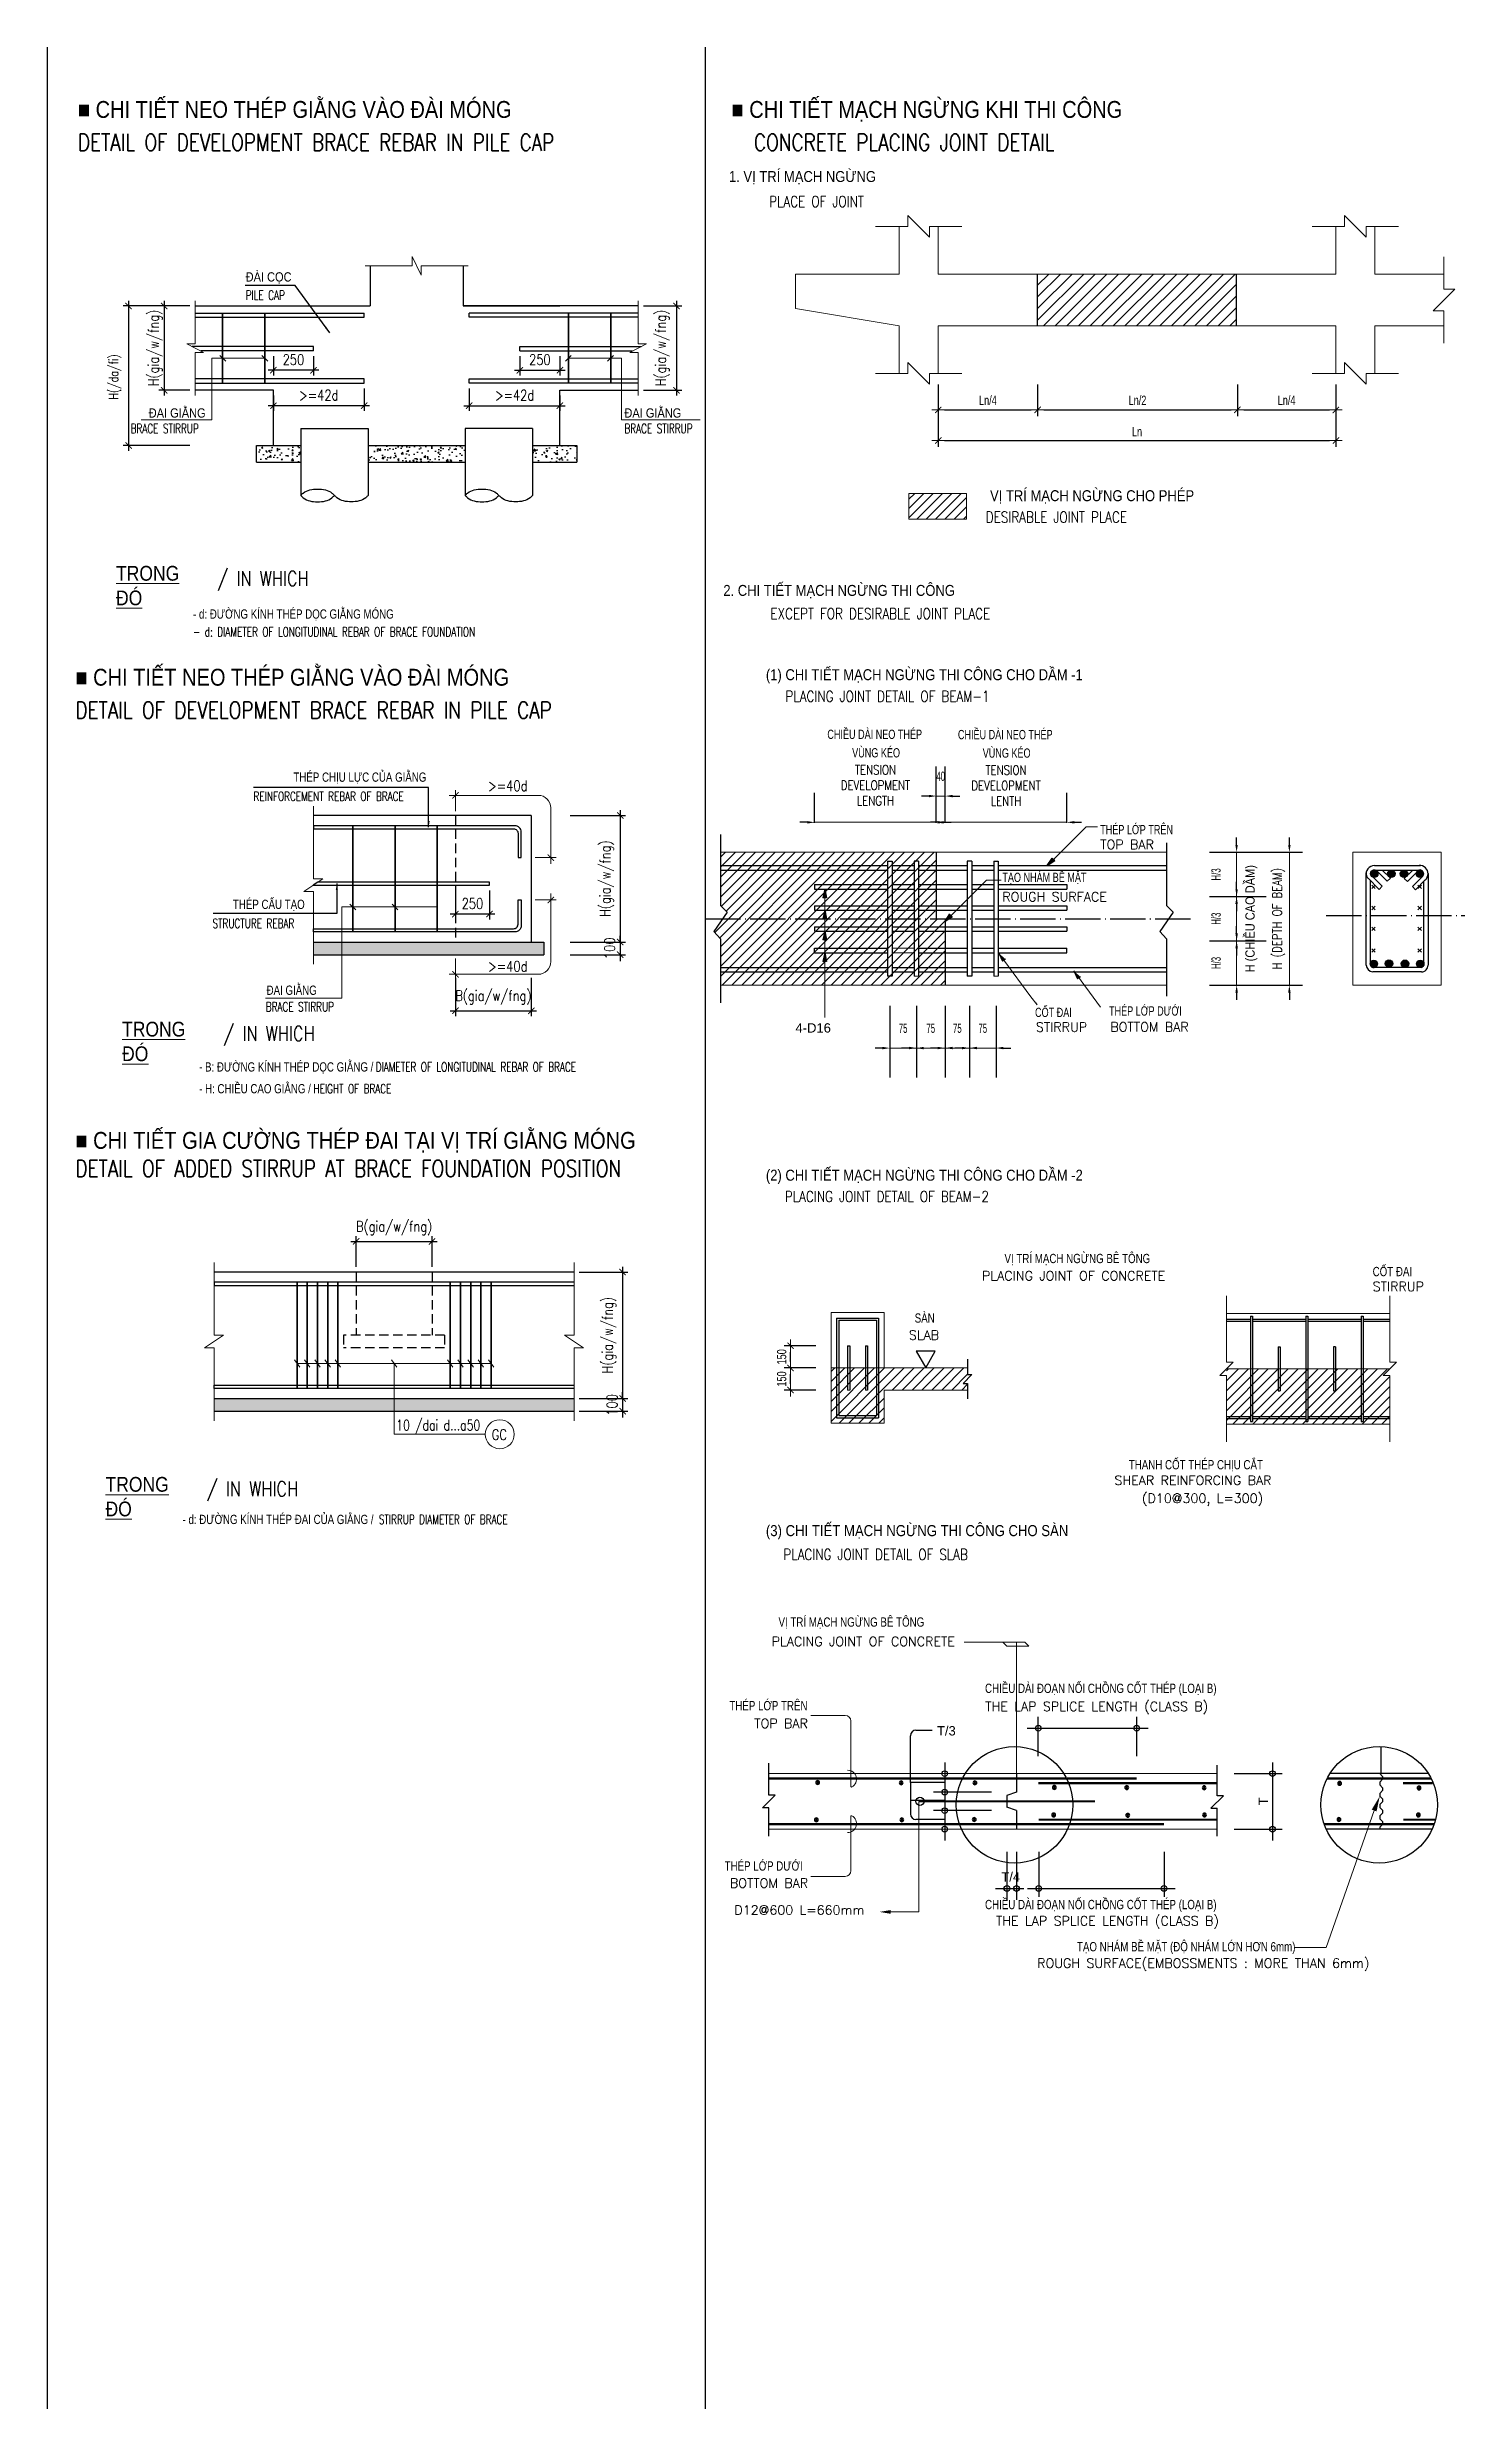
# Model space of a CAD drawing. Header units: millimetres. Extents: x 408913 to 1237273, y -191467 to -86666.
# Drawn here: x 698617 to 732247, y -186337 to -130337 of the extents above; entities that cross this region are included whole.
import ezdxf
from ezdxf.enums import TextEntityAlignment as Align

# ---------------------------------------------------------------- set-up
doc = ezdxf.new("R2010")
doc.units = ezdxf.units.MM
doc.header["$LTSCALE"] = 35
doc.header["$PDMODE"] = 3
for name, pattern in [('ACAD_ISO04W100', [30.5, 24, -3, 0.5, -3]), ('HID2', [4.6, 3, -1.6]), ('HIDDEN', [9.525, 6.35, -3.175])]:
    doc.linetypes.add(name, pattern=pattern)
for name, color, linetype, lineweight in [('02DIM', 1, 'Continuous', 18), ('2SEC', 8, 'Continuous', 0), ('NDC_S_CONTINUOUS', 3, 'Continuous', 20), ('NDC_S_DIM', 1, 'Continuous', 9), ('NDC_S_ENG TEXT', 2, 'Continuous', 9), ('NDC_S_REBAR', 4, 'Continuous', 35), ('NDC_S_VN TEXT', 7, 'Continuous', 9)]:
    doc.layers.add(name, color=color, linetype=linetype, lineweight=lineweight)
for name, color, linetype in [('4ELE', 4, 'Continuous'), ('5HAT', 6, 'Continuous'), ('6HID', 6, 'HID2'), ('a-TAG-1', 6, 'Continuous'), ('AS-XXXX-BARS', 2, 'Continuous'), ('Concrete', 2, 'Continuous'), ('DIM', 1, 'Continuous'), ('Dimension', 253, 'Continuous'), ('ELEV', 7, 'Continuous'), ('F', 7, 'Continuous'), ('Hatch', 8, 'Continuous'), ('Hidden', 9, 'HIDDEN'), ('LEA', 7, 'Continuous'), ('Reinforcement', 4, 'Continuous'), ('S', 2, 'Continuous'), ('STR.Dim_F-CL-B', 8, 'Continuous'), ('Text25', 7, 'Continuous')]:
    doc.layers.add(name, color=color, linetype=linetype)
doc.styles.add('Arial', font='arial.ttf', dxfattribs={"width": 0.6})
doc.styles.add('NDC_ARIAL', font='arial.ttf', dxfattribs={"width": 0.85})
doc.styles.add('NDC_DIM', font='', dxfattribs={"width": 0.75})
doc.styles.add('NDC_ROMANS', font='romans.shx', dxfattribs={"width": 0.8})
doc.styles.add('ROMANS', font='romans', dxfattribs={"width": 0.75, "bigfont": 'vns'})
doc.styles.add('Romans -1', font='romans.shx', dxfattribs={"width": 0.8})
doc.styles.add('VN-RO', font='romans.shx', dxfattribs={"width": 0.8, "bigfont": 'vns.shx'})
doc.styles.add('VN-Romans', font='romans.shx', dxfattribs={"width": 0.8, "bigfont": 'vns.shx'})
doc.styles.get('NDC_DIM').set_extended_font_data('Dotum')
doc.dimstyles.new('1-100', dxfattribs={"dimscale": 100, "dimtxt": 2.5, "dimasz": 1.5, "dimexe": 1.25, "dimexo": 1.25, "dimgap": 1.25, "dimtad": 1, "dimdec": 0, "dimzin": 1, "dimdsep": 46, "dimtxsty": 'VN-RO', "dimblk": 'ARCHTICK', "dimcen": 0.09, "dimdle": 1.25, "dimclrd": 256, "dimclre": 256, "dimclrt": 7, "dimadec": 0, "dimazin": 0, "dimtfac": 1, "dimtdec": 0, "dimtix": 1, "dimtmove": 0, "dimatfit": 3, "dimfxl": 1.25, "dimtolj": 1, "dimtzin": 1, "dimarcsym": 0})
doc.dimstyles.new('DIM25', dxfattribs={"dimtxt": 2.5, "dimasz": 1.5, "dimexe": 1.5, "dimexo": 1, "dimtad": 1, "dimtxsty": 'VN-Romans', "dimblk": 'ARCHTICK', "dimcen": 1.5, "dimdle": 1.5, "dimclrt": 7, "dimadec": 0, "dimazin": 0, "dimtfac": 1, "dimtix": 1, "dimtmove": 2, "dimatfit": 3, "dimfxl": 1.25, "dimarcsym": 0})
doc.dimstyles.new('NDC_dim_100', dxfattribs={"dimscale": 100, "dimtxt": 2.2, "dimasz": 1.5, "dimexe": 1.5, "dimexo": 2.5, "dimgap": 1, "dimtad": 1, "dimdec": 0, "dimzin": 0, "dimdsep": 46, "dimtxsty": 'NDC_DIM', "dimblk": 'DIMMARK', "dimcen": 0.09, "dimdle": 1.2, "dimclrd": 1, "dimclre": 1, "dimclrt": 3, "dimadec": 0, "dimazin": 0, "dimtfac": 1, "dimtdec": 0, "dimtix": 1, "dimtofl": 0, "dimtmove": 0, "dimatfit": 3, "dimfxl": 6, "dimfxlon": 1, "dimtolj": 1, "dimtzin": 0, "dimarcsym": 0})
pattern_1 = [(50, (-390497.26, -137725.26), (358.63009, -31.37607), [37.5, -412.5]), (355, (-390497.26, -137725.26), (-69.37567, 376.09607), [30, -330]), (100.4514, (-390467.38, -137727.87), (289.25469, 344.71977), [31.8701, -350.57106]), (46.1842, (-390497.26, -137625.26), (533.62052, -82.7595), [56.25, -618.75]), (96.6356, (-390452.8, -137632.15), (467.33135, 487.05894), [47.80514, -525.8565]), (351.1842, (-390497.26, -137625.26), (467.33097, 487.0593), [45, -495]), (21, (-390447.26, -137650.26), (298.45353, -201.309445), [37.5, -412.5]), (326, (-390447.26, -137650.26), (121.65767, 362.57502), [30, -330]), (71.4514, (-390422.4, -137667.03), (420.11131, 161.26525), [31.8701, -350.57106]), (37.5, (-390497.26, -137725.26), (6.079928, 166.446927), [0, -326, 0, -335, 0, -331.25]), (7.5, (-390497.26, -137725.26), (131.53477, 197.205856), [0, -191, 0, -318.5, 0, -126.25]), (327.5, (-390608.76, -137725.26), (266.911218, -11.277436), [0, -125, 0, -390, 0, -517.5]), (317.5, (-390658.76, -137725.26), (291.593085, 50.05249), [0, -162.5, 0, -259, 0, -367.5])]

msp = doc.modelspace()

# ---------------------------------------------------------------- texts
at = {"layer": 'a-TAG-1', "color": 3, "style": 'Arial'}
msp.add_text('4-D16', height=220.79, dxfattribs=at).set_placement((716369.6, -153703))
for s, p in [('T/3', (719948.1, -170370.8)), ('T/4', (721475, -173836.2))]:
    msp.add_text(s, height=220.79, dxfattribs=at).set_placement(p, align=Align.CENTER)
msp.add_text('T', height=220.8, rotation=90, dxfattribs=at).set_placement((727575.4, -172025.2))
at = {"layer": 'a-TAG-1', "color": 3, "char_height": 220.79, "attachment_point": 5, "style": 'Arial'}
for s, insert in [('\\A1;40', (719814.7, -147625.3)), ('\\A1;75', (718922.2, -153601.8)), ('\\A1;75', (719578.4, -153600.4)), ('\\A1;75', (720208.4, -153600.9)), ('\\A1;75', (720812.2, -153601))]:
    msp.add_mtext(s, dxfattribs=dict(at, insert=insert))
at = {"layer": 'a-TAG-1', "color": 3, "char_height": 220.79, "attachment_point": 5, "rotation": 90, "style": 'Arial'}
for insert in [(726347.2, -149952.8), (726348.6, -151002.8), (726348.6, -152052.8)]:
    msp.add_mtext('\\A1;H/3', dxfattribs=dict(at, insert=insert))
at = {"layer": 'NDC_S_ENG TEXT', "style": 'NDC_ROMANS'}
for s, height, width, p in [('DETAIL OF DEVELOPMENT BRACE REBAR IN PILE CAP', 400, 0.8, (699346.7, -132593.1)), ('CONCRETE PLACING JOINT DETAIL', 400, 0.8, (715383.7, -132593.1)), ('/ IN WHICH', 350, 0.8, (702647.9, -142934)), ('- d: DIAMETER OF LONGITUDINAL REBAR OF BRACE FOUNDATION', 220, 0.7, (702077.2, -144200)), ('DETAIL OF DEVELOPMENT BRACE REBAR IN PILE CAP', 400, 0.8, (699287.7, -146057.2, 0)), ('REINFORCEMENT REBAR OF BRACE', 220, 0.7, (703512.3, -148101.2)), ('STRUCTURE REBAR', 220, 0.7, (702538.6, -151114.1)), ('/ IN WHICH', 350, 0.8, (702791.5, -153727.6, 0)), ('DIAMETER OF LONGITUDINAL REBAR OF BRACE', 220, 0.7, (706411.6, -154517.1, 0)), ('HEIGHT OF BRACE', 220, 0.7, (704934.6, -155033.7, 0)), ('DETAIL OF ADDED STIRRUP AT BRACE FOUNDATION POSITION', 400, 0.8, (699287.7, -156927.5, 0)), ('/ IN WHICH', 350, 0.8, (702399, -164522.1, 0)), ('STIRRUP DIAMETER OF BRACE', 220, 0.7, (706484.9, -165247.9, 0))]:
    msp.add_text(s, height=height, dxfattribs=dict(at, width=width)).set_placement(p, align=Align.MIDDLE_LEFT)
for s, height, width, p in [('PLACE OF JOINT', 260, 0.8, (715745.3, -134126.7)), ('PILE CAP', 220, 0.7, (703325.5, -136326.9)), ('BRACE STIRRUP', 220, 0.7, (700596.2, -139487.8)), ('BRACE STIRRUP', 220, 0.7, (712310.3, -139487.8)), (' DESIRABLE JOINT PLACE', 260, 0.8, (720740.5, -141610.4)), ('EXCEPT FOR DESIRABLE JOINT PLACE', 260, 0.8, (715774.3, -143899.4)), ('PLACING JOINT DETAIL OF BEAM-1', 260, 0.8, (716131.2, -145860.4)), ('BRACE STIRRUP', 220, 0.7, (703803.1, -153200.3, 0)), ('PLACING JOINT DETAIL OF BEAM-2', 260, 0.8, (716117.7, -157720.3)), ('PLACING JOINT DETAIL OF SLAB', 260, 0.8, (716081.1, -166209.1))]:
    msp.add_text(s, height=height, dxfattribs=dict(at, width=width)).set_placement(p)
for s, p in [('TOP BAR', (723598.3, -149352.4)), ('ROUGH SURFACE', (721276.4, -150592.3)), ('STIRRUP', (722072.5, -153683.2)), ('BOTTOM BAR', (723839.1, -153678.7)), ('PLACING JOINT OF CONCRETE', (720795.1, -159580)), ('STIRRUP', (730061.6, -159834.8)), ('SLAB', (719059.1, -160987.1)), ('SHEAR REINFORCING BAR', (723936.5, -164430.6)), ('(D10@300, L=300)', (724589.1, -164855.9))]:
    msp.add_text(s, height=220, dxfattribs=at).set_placement(p)
for s, p in [('PLACING JOINT OF CONCRETE', (717978.6, -168251.1)), ('THE LAP SPLICE LENGTH (CLASS B)', (723515.7, -169791.1)), ('TOP BAR', (716026.3, -170194.4)), ('BOTTOM BAR', (715740.8, -173981.4)), ('D12@600 L=660mm', (716461.2, -174619.9)), ('THE LAP SPLICE LENGTH (CLASS B)', (723769.8, -174876.8)), ('ROUGH SURFACE(EMBOSSMENTS : MORE THAN 6mm)', (726043.8, -175880.7))]:
    msp.add_text(s, height=220, dxfattribs=at).set_placement(p, align=Align.CENTER)
at = {"layer": 'NDC_S_ENG TEXT', "char_height": 220, "attachment_point": 5, "style": 'NDC_ROMANS'}
for s, insert in [('\\A1;TENSION \\PDEVELOPMENT \\PLENGTH ', (718265.9, -147839.2)), ('\\A1;TENSION\\PDEVELOPMENT\\PLENTH ', (721363.4, -147845.5))]:
    msp.add_mtext(s, dxfattribs=dict(at, insert=insert))
at = {"layer": 'NDC_S_ENG TEXT', "insert": (727830.6, -151002.8), "char_height": 220, "attachment_point": 5, "rotation": 90, "style": 'Romans -1'}
msp.add_mtext('\\A1;H (DEPTH OF BEAM)', dxfattribs=at)
at = {"layer": 'NDC_S_VN TEXT', "style": 'NDC_ARIAL'}
for s, height, width, p in [('■ CHI TIẾT NEO THÉP GIẰNG VÀO ĐÀI MÓNG ', 400, 0.85, (699346.7, -131812.4)), ('■ CHI TIẾT MẠCH NGỪNG KHI THI CÔNG', 400, 0.85, (714853.1, -131812.4)), ('- d: ĐƯỜNG KÍNH THÉP DỌC GIẰNG MÓNG', 220, 0.75, (702077.2, -143777.2)), ('■ CHI TIẾT NEO THÉP GIẰNG VÀO ĐÀI MÓNG ', 400, 0.85, (699287.7, -145276.5, 0)), ('THÉP CHỊU LỰC CỦA GIẰNG', 220, 0.75, (704457.7, -147645.3)), ('THÉP CẤU TẠO', 220, 0.75, (703022.7, -150662)), ('ĐAI GIẰNG', 220, 0.75, (703821.7, -152698.2)), ('- B: ĐƯỜNG KÍNH THÉP DỌC GIẰNG /', 220, 0.75, (702220.8, -154517.1, 0)), ('- H: CHIỀU CAO GIẰNG /', 220, 0.75, (702220.8, -155033.7, 0)), ('■ CHI TIẾT GIA CƯỜNG THÉP ĐAI TẠI VỊ TRÍ GIẰNG MÓNG', 400, 0.85, (699287.7, -156259.8, 0)), ('- d: ĐƯỜNG KÍNH THÉP ĐAI CỦA GIẰNG /', 220, 0.75, (701828.2, -165247.9, 0))]:
    msp.add_text(s, height=height, dxfattribs=dict(at, width=width)).set_placement(p, align=Align.MIDDLE_LEFT)
at = {"layer": 'NDC_S_VN TEXT', "color": 0, "style": 'NDC_ARIAL', "width": 0.85}
for s, height, p in [('1. VỊ TRÍ MẠCH NGỪNG', 260, (714791.2, -133532.9)), ('VỊ TRÍ MẠCH NGỪNG CHO PHÉP', 260, (720984, -141101.7)), ('2. CHI TIẾT MẠCH NGỪNG THI CÔNG', 260, (714657.1, -143348.2)), ('(1) CHI TIẾT MẠCH NGỪNG THI CÔNG CHO DẦM -1', 260, (715666.9, -145346.4)), ('(2) CHI TIẾT MẠCH NGỪNG THI CÔNG CHO DẦM -2', 260, (715666.9, -157215.3)), ('(3) CHI TIẾT MẠCH NGỪNG THI CÔNG CHO SÀN', 262.5, (715666.9, -165644.7))]:
    msp.add_text(s, height=height, dxfattribs=at).set_placement(p)
at = {"layer": 'NDC_S_VN TEXT', "style": 'NDC_ARIAL'}
for s, height, width, p in [('ĐÀI CỌC', 220, 0.85, (703325.5, -135893.4)), ('ĐAI GIẰNG', 220, 0.85, (701025.7, -139120)), ('ĐAI GIẰNG', 220, 0.85, (712310.3, -139120)), ('CHIỀU DÀI NEO THÉP', 220, 0.7, (717124.9, -146739.9)), ('CHIỀU DÀI NEO THÉP', 220, 0.7, (720222.4, -146746.2)), ('VÙNG KÉO', 220, 0.7, (717713.4, -147178.2)), ('VÙNG KÉO', 220, 0.7, (720810.9, -147184.5)), ('THÉP LỚP TRÊN', 220, 0.7, (723598.3, -148999.7)), ('TẠO NHÁM BỀ MẶT', 220, 0.7, (721276.4, -150132.7)), ('CỐT ĐAI', 220, 0.7, (722051.9, -153334.3)), ('THÉP LỚP DƯỚI', 220, 0.7, (723807, -153300.9)), ('VỊ TRÍ MẠCH NGỪNG BÊ TÔNG', 220.5, 0.75, (721327.2, -159170.3)), ('CỐT ĐAI', 220.5, 0.75, (730061.3, -159479.6)), ('SÀN', 220.5, 0.75, (719197.2, -160581.9)), ('THANH CỐT THÉP CHỊU CẮT', 220.5, 0.75, (724275.9, -164060.2)), ('VỊ TRÍ MẠCH NGỪNG BÊ TÔNG', 220.5, 0.75, (715966.2, -167791.5)), ('CHIỀU DÀI ĐOẠN NỐI CHỒNG CỐT THÉP (LOẠI B)', 220.5, 0.75, (720865.1, -169363.1)), ('THÉP LỚP TRÊN', 220.5, 0.75, (714800.9, -169774.7)), ('THÉP LỚP DƯỚI', 220.5, 0.75, (714688, -173575.9)), ('CHIỀU DÀI ĐOẠN NỐI CHỒNG CỐT THÉP (LOẠI B)', 220.5, 0.75, (720865.1, -174490)), ('TẠO NHÁM BỀ MẶT (ĐỘ NHÁM LỚN HƠN 6mm)', 220.5, 0.75, (723047, -175489.8))]:
    msp.add_text(s, height=height, dxfattribs=dict(at, width=width)).set_placement(p)
at = {"layer": 'NDC_S_VN TEXT', "char_height": 350, "width": 0.85, "attachment_point": 1, "style": 'NDC_ARIAL'}
for insert in [(700249.6, -142636.8), (700393.3, -153446.3, 0), (700000.7, -164240.8, 0)]:
    msp.add_mtext('{\\LTRONG ĐÓ}', dxfattribs=dict(at, insert=insert))
at = {"layer": 'NDC_S_VN TEXT', "insert": (727185.9, -151002.8), "char_height": 220.5, "attachment_point": 5, "rotation": 90, "style": 'NDC_ARIAL'}
msp.add_mtext('\\A1;H (CHIỀU CAO DẦM)', dxfattribs=at)
at = {"layer": 'Text25'}
for s, height, style, width, p in [('H(gia/w/fng)', 250, 'VN-Romans', 0.8, (701140.1, -137472.4)), ('H(gia/w/fng)', 250, 'VN-Romans', 0.8, (713170.5, -137472.4)), ('H(/da/fi)', 220, 'ROMANS', 0.75, (700192.4, -138156.7))]:
    msp.add_text(s, height=height, rotation=90, dxfattribs=dict(at, style=style, width=width)).set_placement(p, align=Align.MIDDLE_CENTER)
at = {"layer": 'Text25', "style": 'ROMANS', "width": 0.75}
msp.add_text('10 /dai d...a50', height=250, dxfattribs=at).set_placement((707893.3, -163011.4), align=Align.MIDDLE_CENTER)
at = {"layer": 'Text25', "color": 7, "style": 'VN-RO', "width": 0.8}
msp.add_text('GC', height=250, dxfattribs=at).set_placement((709165.2, -163362))
at = {"layer": 'Text25', "color": 7, "char_height": 250, "attachment_point": 5, "style": 'VN-RO'}
for insert in [(709543.7, -147851, 0), (709543.7, -152133, 0)]:
    msp.add_mtext('\\A1;>=40d', dxfattribs=dict(at, insert=insert))

# ---------------------------------------------------------------- blocks, each defined once
blk = doc.blocks.new('DIMMARK')
at = {"layer": 'NDC_S_DIM', "color": 1}
blk.add_line((-1.5, 0), (1, 0), dxfattribs=at)
at = {"layer": 'NDC_S_DIM', "color": 2, "const_width": 0.15}
blk.add_lwpolyline([(-0.5, -0.5), (0.5, 0.5)], dxfattribs=at)
blk = doc.blocks.new('*D134')
at = {"layer": 'DEFPOINTS', "color": 0, "transparency": 16777216}
for p in [(719755, -137837), (722113, -137837), (722113, -138937)]:
    blk.add_point(p, dxfattribs=at)
at = {"layer": 'DIM', "color": 1, "lineweight": -2, "transparency": 16777216}
for p, q in [((719755, -138337), (719755, -139087)), ((722113, -138337), (722113, -139087)), ((719905, -138937), (721963, -138937))]:
    blk.add_line(p, q, dxfattribs=at)
at = {"layer": 'DIM', "color": 1, "lineweight": -2, "transparency": 16777216, "xscale": 150, "yscale": 150, "zscale": 150, "rotation": 180}
blk.add_blockref('DIMMARK', (719755, -138937), dxfattribs=at)
at = {"layer": 'DIM', "color": 1, "lineweight": -2, "transparency": 16777216, "xscale": 150, "yscale": 150, "zscale": 150}
blk.add_blockref('DIMMARK', (722113, -138937), dxfattribs=at)
at = {"layer": 'DIM', "color": 3, "transparency": 16777216, "insert": (720934, -138711), "char_height": 220, "attachment_point": 5, "style": 'NDC_DIM'}
blk.add_mtext('\\A1;Ln/4', dxfattribs=at)
blk = doc.blocks.new('*D135')
at = {"layer": 'DEFPOINTS', "color": 0, "transparency": 16777216}
for p in [(719755, -137837), (729189, -137837), (729189, -139663)]:
    blk.add_point(p, dxfattribs=at)
at = {"layer": 'DIM', "color": 1, "lineweight": -2, "transparency": 16777216}
for p, q in [((719755, -139063), (719755, -139813)), ((729189, -139063), (729189, -139813)), ((719905, -139663), (729039, -139663))]:
    blk.add_line(p, q, dxfattribs=at)
at = {"layer": 'DIM', "color": 1, "lineweight": -2, "transparency": 16777216, "xscale": 150, "yscale": 150, "zscale": 150, "rotation": 180}
blk.add_blockref('DIMMARK', (719755, -139663), dxfattribs=at)
at = {"layer": 'DIM', "color": 1, "lineweight": -2, "transparency": 16777216, "xscale": 150, "yscale": 150, "zscale": 150}
blk.add_blockref('DIMMARK', (729189, -139663), dxfattribs=at)
at = {"layer": 'DIM', "color": 3, "transparency": 16777216, "insert": (724472, -139453), "char_height": 220, "attachment_point": 5, "style": 'NDC_DIM'}
blk.add_mtext('\\A1;Ln', dxfattribs=at)
blk = doc.blocks.new('*D136')
at = {"layer": 'DEFPOINTS', "color": 0, "transparency": 16777216}
for p in [(722113, -137837), (726852, -137837), (726852, -138937)]:
    blk.add_point(p, dxfattribs=at)
at = {"layer": 'DIM', "color": 1, "lineweight": -2, "transparency": 16777216}
for p, q in [((722113, -138337), (722113, -139087)), ((726852, -138337), (726852, -139087)), ((722263, -138937), (726702, -138937))]:
    blk.add_line(p, q, dxfattribs=at)
at = {"layer": 'DIM', "color": 1, "lineweight": -2, "transparency": 16777216, "xscale": 150, "yscale": 150, "zscale": 150, "rotation": 180}
blk.add_blockref('DIMMARK', (722113, -138937), dxfattribs=at)
at = {"layer": 'DIM', "color": 1, "lineweight": -2, "transparency": 16777216, "xscale": 150, "yscale": 150, "zscale": 150}
blk.add_blockref('DIMMARK', (726852, -138937), dxfattribs=at)
at = {"layer": 'DIM', "color": 3, "transparency": 16777216, "insert": (724483, -138711), "char_height": 220, "attachment_point": 5, "style": 'NDC_DIM'}
blk.add_mtext('\\A1;Ln/2', dxfattribs=at)
blk = doc.blocks.new('*D137')
at = {"layer": 'DEFPOINTS', "color": 0, "transparency": 16777216}
for p in [(726852, -137837), (729189, -137837), (729189, -138937)]:
    blk.add_point(p, dxfattribs=at)
at = {"layer": 'DIM', "color": 1, "lineweight": -2, "transparency": 16777216}
for p, q in [((726852, -138337), (726852, -139087)), ((729189, -138337), (729189, -139087)), ((727002, -138937), (729039, -138937))]:
    blk.add_line(p, q, dxfattribs=at)
at = {"layer": 'DIM', "color": 1, "lineweight": -2, "transparency": 16777216, "xscale": 150, "yscale": 150, "zscale": 150, "rotation": 180}
blk.add_blockref('DIMMARK', (726852, -138937), dxfattribs=at)
at = {"layer": 'DIM', "color": 1, "lineweight": -2, "transparency": 16777216, "xscale": 150, "yscale": 150, "zscale": 150}
blk.add_blockref('DIMMARK', (729189, -138937), dxfattribs=at)
at = {"layer": 'DIM', "color": 3, "transparency": 16777216, "insert": (728020, -138711), "char_height": 220, "attachment_point": 5, "style": 'NDC_DIM'}
blk.add_mtext('\\A1;Ln/4', dxfattribs=at)
blk = doc.blocks.new('*D138')
at = {"layer": 'a-TAG-1', "color": 1, "lineweight": -2, "transparency": 16777216}
for p, q in [((716852, -161655), (716102, -161655)), ((716252, -162030), (716252, -161805)), ((716852, -162180), (716102, -162180))]:
    blk.add_line(p, q, dxfattribs=at)
at = {"layer": 'DEFPOINTS', "color": 0, "transparency": 16777216}
for p in [(716252, -161655), (717212, -161655), (717212, -162180)]:
    blk.add_point(p, dxfattribs=at)
at = {"layer": 'a-TAG-1', "color": 1, "lineweight": -2, "transparency": 16777216, "xscale": 150, "yscale": 150, "zscale": 150}
for p, rotation in [((716252, -161655), 90), ((716252, -162180), 270)]:
    blk.add_blockref('DIMMARK', p, dxfattribs=dict(at, rotation=rotation))
at = {"layer": 'a-TAG-1', "color": 3, "transparency": 16777216, "insert": (716042, -161917), "char_height": 220, "attachment_point": 5, "rotation": 90, "style": 'NDC_DIM'}
blk.add_mtext('\\A1;150', dxfattribs=at)
blk = doc.blocks.new('*D108')
at = {"layer": 'a-TAG-1', "color": 1, "lineweight": -2, "transparency": 16777216}
for p, q in [((716852, -161130), (716102, -161130)), ((716252, -161505), (716252, -161280)), ((716852, -161655), (716102, -161655))]:
    blk.add_line(p, q, dxfattribs=at)
at = {"layer": 'DEFPOINTS', "color": 0, "transparency": 16777216}
for p in [(716252, -161130), (717212, -161130), (717212, -161655)]:
    blk.add_point(p, dxfattribs=at)
at = {"layer": 'a-TAG-1', "color": 1, "lineweight": -2, "transparency": 16777216, "xscale": 150, "yscale": 150, "zscale": 150}
for p, rotation in [((716252, -161130), 90), ((716252, -161655), 270)]:
    blk.add_blockref('DIMMARK', p, dxfattribs=dict(at, rotation=rotation))
at = {"layer": 'a-TAG-1', "color": 3, "transparency": 16777216, "insert": (716042, -161392), "char_height": 220, "attachment_point": 5, "rotation": 90, "style": 'NDC_DIM'}
blk.add_mtext('\\A1;150', dxfattribs=at)
blk = doc.blocks.new('_ArchTick')
at = {"color": 0, "linetype": 'ByBlock', "const_width": 0.15}
blk.add_lwpolyline([(-0.5, -0.5), (0.5, 0.5)], dxfattribs=at)
blk = doc.blocks.new('*D344')
at = {"layer": 'DEFPOINTS', "color": 0, "transparency": 16777216}
for p in [(711116, -159381, 0), (711116, -162381, 0), (712268, -162381)]:
    blk.add_point(p, dxfattribs=at)
at = {"layer": 'Text25', "lineweight": -2, "transparency": 16777216}
for p, q in [((711241, -159381), (712393, -159381)), ((712268, -159256), (712268, -162506)), ((711241, -162381), (712393, -162381))]:
    blk.add_line(p, q, dxfattribs=at)
at = {"layer": 'Text25', "lineweight": -2, "transparency": 16777216, "xscale": 150, "yscale": 150, "zscale": 150}
for p, rotation in [((712268, -159381), 90), ((712268, -162381), 270)]:
    blk.add_blockref('_ArchTick', p, dxfattribs=dict(at, rotation=rotation))
at = {"layer": 'Text25', "color": 7, "transparency": 16777216, "insert": (711952, -160881), "char_height": 250, "attachment_point": 5, "rotation": 90, "style": 'VN-Romans'}
blk.add_mtext('\\A1;H(gia/w/fng)', dxfattribs=at)
blk = doc.blocks.new('*D345')
at = {"layer": 'DEFPOINTS', "color": 0, "transparency": 16777216}
for p in [(711116, -162381), (711116, -162681), (712268, -162681)]:
    blk.add_point(p, dxfattribs=at)
at = {"layer": 'Text25', "lineweight": -2, "transparency": 16777216}
for p, q in [((711241, -162381), (712393, -162381)), ((712268, -162381), (712268, -162231)), ((712268, -162381), (712268, -162681)), ((711241, -162681), (712393, -162681)), ((712268, -162681), (712268, -162831))]:
    blk.add_line(p, q, dxfattribs=at)
at = {"layer": 'Text25', "lineweight": -2, "transparency": 16777216, "xscale": 150, "yscale": 150, "zscale": 150}
for p, rotation in [((712268, -162381), 270), ((712268, -162681), 90)]:
    blk.add_blockref('_ArchTick', p, dxfattribs=dict(at, rotation=rotation))
at = {"layer": 'Text25', "color": 7, "transparency": 16777216, "insert": (712018, -162531), "char_height": 250, "attachment_point": 5, "rotation": 90, "style": 'VN-RO'}
blk.add_mtext('\\A1;100', dxfattribs=at)
blk = doc.blocks.new('*D346')
at = {"layer": 'DEFPOINTS', "color": 0, "transparency": 16777216}
for p in [(707746, -158655), (705946, -159381, 0), (707746, -159381, 0)]:
    blk.add_point(p, dxfattribs=at)
at = {"layer": 'Text25', "lineweight": -2, "transparency": 16777216}
for p, q in [((705821, -158655), (707871, -158655)), ((705946, -159256), (705946, -158530)), ((707746, -159256), (707746, -158530))]:
    blk.add_line(p, q, dxfattribs=at)
at = {"layer": 'Text25', "lineweight": -2, "transparency": 16777216, "xscale": 150, "yscale": 150, "zscale": 150, "rotation": 180}
blk.add_blockref('_ArchTick', (705946, -158655), dxfattribs=at)
at = {"layer": 'Text25', "lineweight": -2, "transparency": 16777216, "xscale": 150, "yscale": 150, "zscale": 150}
blk.add_blockref('_ArchTick', (707746, -158655), dxfattribs=at)
at = {"layer": 'Text25', "color": 7, "transparency": 16777216, "insert": (706846, -158339), "char_height": 250, "attachment_point": 5, "style": 'VN-Romans'}
blk.add_mtext('\\A1;B(gia/w/fng)', dxfattribs=at)
blk = doc.blocks.new('*D347')
at = {"layer": 'DEFPOINTS', "color": 0, "transparency": 16777216}
for p in [(708302, -150208), (709110, -150208), (708302, -150894)]:
    blk.add_point(p, dxfattribs=at)
at = {"layer": 'Text25', "lineweight": -2, "transparency": 16777216}
for p, q in [((708302, -150333), (708302, -151019)), ((709110, -150333), (709110, -151019)), ((709235, -150894), (708177, -150894))]:
    blk.add_line(p, q, dxfattribs=at)
at = {"layer": 'Text25', "lineweight": -2, "transparency": 16777216, "xscale": 150, "yscale": 150, "zscale": 150, "rotation": 180}
blk.add_blockref('_ArchTick', (708302, -150894), dxfattribs=at)
at = {"layer": 'Text25', "lineweight": -2, "transparency": 16777216, "xscale": 150, "yscale": 150, "zscale": 150}
blk.add_blockref('_ArchTick', (709110, -150894), dxfattribs=at)
at = {"layer": 'Text25', "color": 7, "transparency": 16777216, "insert": (708706, -150644), "char_height": 250, "attachment_point": 5, "style": 'VN-RO'}
blk.add_mtext('\\A1;250', dxfattribs=at)
blk = doc.blocks.new('*D348')
at = {"layer": '02DIM', "lineweight": -2, "transparency": 16777216}
for p, q in [((711025, -148556), (712336, -148556)), ((712211, -148431), (712211, -151681)), ((711025, -151556), (712336, -151556))]:
    blk.add_line(p, q, dxfattribs=at)
at = {"layer": 'DEFPOINTS', "color": 0, "transparency": 16777216}
for p in [(710900, -148556, 0), (710900, -151556, 0), (712211, -151556)]:
    blk.add_point(p, dxfattribs=at)
at = {"layer": '02DIM', "lineweight": -2, "transparency": 16777216, "xscale": 150, "yscale": 150, "zscale": 150}
for p, rotation in [((712211, -148556), 90), ((712211, -151556), 270)]:
    blk.add_blockref('_ArchTick', p, dxfattribs=dict(at, rotation=rotation))
at = {"layer": '02DIM', "color": 7, "transparency": 16777216, "insert": (711895, -150056), "char_height": 250, "attachment_point": 5, "rotation": 90, "style": 'VN-Romans'}
blk.add_mtext('\\A1;H(gia/w/fng)', dxfattribs=at)
blk = doc.blocks.new('*D349')
at = {"layer": '02DIM', "lineweight": -2, "transparency": 16777216}
for p, q in [((708302, -152407), (708302, -153310)), ((710102, -152407), (710102, -153310)), ((708177, -153185), (710227, -153185))]:
    blk.add_line(p, q, dxfattribs=at)
at = {"layer": 'DEFPOINTS', "color": 0, "transparency": 16777216}
for p in [(708302, -152282, 0), (710102, -152282, 0), (710102, -153185)]:
    blk.add_point(p, dxfattribs=at)
at = {"layer": '02DIM', "lineweight": -2, "transparency": 16777216, "xscale": 150, "yscale": 150, "zscale": 150, "rotation": 180}
blk.add_blockref('_ArchTick', (708302, -153185), dxfattribs=at)
at = {"layer": '02DIM', "lineweight": -2, "transparency": 16777216, "xscale": 150, "yscale": 150, "zscale": 150}
blk.add_blockref('_ArchTick', (710102, -153185), dxfattribs=at)
at = {"layer": '02DIM', "color": 7, "transparency": 16777216, "insert": (709202, -152870), "char_height": 250, "attachment_point": 5, "style": 'VN-Romans'}
blk.add_mtext('\\A1;B(gia/w/fng)', dxfattribs=at)
blk = doc.blocks.new('*D350')
at = {"layer": '02DIM', "lineweight": -2, "transparency": 16777216}
for p, q in [((711025, -151556), (712336, -151556)), ((712211, -151556), (712211, -151406)), ((712211, -151556), (712211, -151856)), ((711025, -151856), (712336, -151856)), ((712211, -151856), (712211, -152006))]:
    blk.add_line(p, q, dxfattribs=at)
at = {"layer": 'DEFPOINTS', "color": 0, "transparency": 16777216}
for p in [(710900, -151556), (710900, -151856), (712211, -151856)]:
    blk.add_point(p, dxfattribs=at)
at = {"layer": '02DIM', "lineweight": -2, "transparency": 16777216, "xscale": 150, "yscale": 150, "zscale": 150}
for p, rotation in [((712211, -151556), 270), ((712211, -151856), 90)]:
    blk.add_blockref('_ArchTick', p, dxfattribs=dict(at, rotation=rotation))
at = {"layer": '02DIM', "color": 7, "transparency": 16777216, "insert": (711961, -151706), "char_height": 250, "attachment_point": 5, "rotation": 90, "style": 'VN-RO'}
blk.add_mtext('\\A1;100', dxfattribs=at)
blk = doc.blocks.new('*D351')
at = {"layer": 'DEFPOINTS', "color": 0, "transparency": 16777216}
for p in [(702128, -136473), (701391, -138473), (702128, -138473)]:
    blk.add_point(p, dxfattribs=at)
at = {"layer": 'Dimension', "lineweight": -2, "transparency": 16777216}
for p, q in [((702003, -136473), (701266, -136473)), ((701391, -136348), (701391, -138598)), ((702003, -138473), (701266, -138473))]:
    blk.add_line(p, q, dxfattribs=at)
at = {"layer": 'Dimension', "lineweight": -2, "transparency": 16777216, "xscale": 150, "yscale": 150, "zscale": 150}
for p, rotation in [((701391, -136473), 90), ((701391, -138473), 270)]:
    blk.add_blockref('_ArchTick', p, dxfattribs=dict(at, rotation=rotation))
at = {"layer": 'Dimension', "color": 7, "transparency": 16777216, "insert": (701391, -137473), "char_height": 0.1, "attachment_point": 5, "rotation": 90, "style": 'VN-RO'}
blk.add_mtext('\\A1;2000', dxfattribs=at)
blk = doc.blocks.new('*D352')
at = {"layer": 'DEFPOINTS', "color": 0, "transparency": 16777216}
for p in [(702128, -136473), (700548, -139780), (702128, -139780)]:
    blk.add_point(p, dxfattribs=at)
at = {"layer": 'Dimension', "lineweight": -2, "transparency": 16777216}
for p, q in [((702003, -136473), (700423, -136473)), ((700548, -136348), (700548, -139905)), ((702003, -139780), (700423, -139780))]:
    blk.add_line(p, q, dxfattribs=at)
at = {"layer": 'Dimension', "lineweight": -2, "transparency": 16777216, "xscale": 150, "yscale": 150, "zscale": 150}
for p, rotation in [((700548, -136473), 90), ((700548, -139780), 270)]:
    blk.add_blockref('_ArchTick', p, dxfattribs=dict(at, rotation=rotation))
at = {"layer": 'Dimension', "color": 7, "transparency": 16777216, "insert": (700548, -138126), "char_height": 0.1, "attachment_point": 5, "rotation": 90, "style": 'VN-RO'}
blk.add_mtext('\\A1;3307', dxfattribs=at)
blk = doc.blocks.new('*D353')
at = {"layer": 'DEFPOINTS', "color": 0, "transparency": 16777216}
for p in [(706136, -138305), (703982, -138473), (703982, -138837)]:
    blk.add_point(p, dxfattribs=at)
at = {"layer": 'Text25', "lineweight": -2, "transparency": 16777216}
for p, q in [((706261, -138837), (703857, -138837)), ((703982, -138598), (703982, -138962)), ((706136, -138430), (706136, -138962))]:
    blk.add_line(p, q, dxfattribs=at)
at = {"layer": 'Text25', "lineweight": -2, "transparency": 16777216, "xscale": 150, "yscale": 150, "zscale": 150, "rotation": 180}
blk.add_blockref('_ArchTick', (703982, -138837), dxfattribs=at)
at = {"layer": 'Text25', "lineweight": -2, "transparency": 16777216, "xscale": 150, "yscale": 150, "zscale": 150}
blk.add_blockref('_ArchTick', (706136, -138837), dxfattribs=at)
at = {"layer": 'Text25', "color": 7, "transparency": 16777216, "insert": (705059, -138587), "char_height": 250, "attachment_point": 5, "style": 'VN-RO'}
blk.add_mtext('\\A1;>=42d', dxfattribs=at)
blk = doc.blocks.new('*D354')
at = {"layer": 'DEFPOINTS', "color": 0, "transparency": 16777216}
for p in [(703982, -137539), (704935, -137539), (703982, -137996)]:
    blk.add_point(p, dxfattribs=at)
at = {"layer": 'Text25', "lineweight": -2, "transparency": 16777216}
for p, q in [((703982, -137664), (703982, -138121)), ((704935, -137664), (704935, -138121)), ((705060, -137996), (703857, -137996))]:
    blk.add_line(p, q, dxfattribs=at)
at = {"layer": 'Text25', "lineweight": -2, "transparency": 16777216, "xscale": 150, "yscale": 150, "zscale": 150, "rotation": 180}
blk.add_blockref('_ArchTick', (703982, -137996), dxfattribs=at)
at = {"layer": 'Text25', "lineweight": -2, "transparency": 16777216, "xscale": 150, "yscale": 150, "zscale": 150}
blk.add_blockref('_ArchTick', (704935, -137996), dxfattribs=at)
at = {"layer": 'Text25', "color": 7, "transparency": 16777216, "insert": (704459, -137746), "char_height": 250, "attachment_point": 5, "style": 'VN-RO'}
blk.add_mtext('\\A1;250', dxfattribs=at)
blk = doc.blocks.new('*D355')
at = {"layer": 'DEFPOINTS', "color": 0, "transparency": 16777216}
for p in [(708628, -138305), (710782, -138473), (710782, -138837)]:
    blk.add_point(p, dxfattribs=at)
at = {"layer": 'Text25', "lineweight": -2, "transparency": 16777216}
for p, q in [((708503, -138837), (710907, -138837)), ((708628, -138430), (708628, -138962)), ((710782, -138598), (710782, -138962))]:
    blk.add_line(p, q, dxfattribs=at)
at = {"layer": 'Text25', "lineweight": -2, "transparency": 16777216, "xscale": 150, "yscale": 150, "zscale": 150, "rotation": 180}
blk.add_blockref('_ArchTick', (708628, -138837), dxfattribs=at)
at = {"layer": 'Text25', "lineweight": -2, "transparency": 16777216, "xscale": 150, "yscale": 150, "zscale": 150}
blk.add_blockref('_ArchTick', (710782, -138837), dxfattribs=at)
at = {"layer": 'Text25', "color": 7, "transparency": 16777216, "insert": (709705, -138587), "char_height": 250, "attachment_point": 5, "style": 'VN-RO'}
blk.add_mtext('\\A1;>=42d', dxfattribs=at)
blk = doc.blocks.new('*D356')
at = {"layer": 'DEFPOINTS', "color": 0, "transparency": 16777216}
for p in [(709829, -137539), (710782, -137539), (710782, -137996)]:
    blk.add_point(p, dxfattribs=at)
at = {"layer": 'Text25', "lineweight": -2, "transparency": 16777216}
for p, q in [((709829, -137664), (709829, -138121)), ((710782, -137664), (710782, -138121)), ((709704, -137996), (710907, -137996))]:
    blk.add_line(p, q, dxfattribs=at)
at = {"layer": 'Text25', "lineweight": -2, "transparency": 16777216, "xscale": 150, "yscale": 150, "zscale": 150, "rotation": 180}
blk.add_blockref('_ArchTick', (709829, -137996), dxfattribs=at)
at = {"layer": 'Text25', "lineweight": -2, "transparency": 16777216, "xscale": 150, "yscale": 150, "zscale": 150}
blk.add_blockref('_ArchTick', (710782, -137996), dxfattribs=at)
at = {"layer": 'Text25', "color": 7, "transparency": 16777216, "insert": (710305, -137746), "char_height": 250, "attachment_point": 5, "style": 'VN-RO'}
blk.add_mtext('\\A1;250', dxfattribs=at)
blk = doc.blocks.new('*D357')
at = {"layer": 'DEFPOINTS', "color": 0, "transparency": 16777216}
for p in [(712636, -136473), (712636, -138473), (713547, -138473)]:
    blk.add_point(p, dxfattribs=at)
at = {"layer": 'Dimension', "lineweight": -2, "transparency": 16777216}
for p, q in [((712761, -136473), (713672, -136473)), ((713547, -136348), (713547, -138598)), ((712761, -138473), (713672, -138473))]:
    blk.add_line(p, q, dxfattribs=at)
at = {"layer": 'Dimension', "lineweight": -2, "transparency": 16777216, "xscale": 150, "yscale": 150, "zscale": 150}
for p, rotation in [((713547, -136473), 90), ((713547, -138473), 270)]:
    blk.add_blockref('_ArchTick', p, dxfattribs=dict(at, rotation=rotation))
at = {"layer": 'Dimension', "color": 7, "transparency": 16777216, "insert": (713547, -137473), "char_height": 0.1, "attachment_point": 5, "rotation": 90, "style": 'VN-RO'}
blk.add_mtext('\\A1;2000', dxfattribs=at)

# ---------------------------------------------------------------- dimensions: what is measured, and where the dimension line sits
at = {"layer": '02DIM'}
dim = msp.add_linear_dim(base=(712210.6, -151556.1, 0), p1=(710900.5, -148556.1, 0), p2=(710900.5, -151556.1, 0), angle=90, text='H(gia/w/fng)', dimstyle='1-100', override={"dimtxsty": 'VN-Romans'}, dxfattribs=at)
dim.commit()
dim.dimension.update_dxf_attribs({"geometry": '*D348', "text_midpoint": (711895.1, -150056.1, 0)})
dim = msp.add_linear_dim(base=(712210.6, -151856.1, 0), p1=(710900.5, -151556.1, 0), p2=(710900.5, -151856.1, 0), angle=90, text='100', dimstyle='1-100', dxfattribs=at)
dim.commit()
dim.dimension.update_dxf_attribs({"geometry": '*D350', "text_midpoint": (711960.6, -151706.1, 0)})
dim = msp.add_linear_dim(base=(710101.9, -153185.1, 0), p1=(708301.9, -152282, 0), p2=(710101.9, -152282, 0), text='B(gia/w/fng)', dimstyle='1-100', override={"dimtxsty": 'VN-Romans'}, dxfattribs=at)
dim.commit()
dim.dimension.update_dxf_attribs({"geometry": '*D349', "text_midpoint": (709201.9, -152869.6, 0)})
at = {"layer": 'a-TAG-1', "color": 3}
for base, p1, p2, picture, middle in [((716252.1, -161129.6), (717212.4, -161654.6), (717212.4, -161129.6), '*D108', (716252.1, -161392.1)), ((716252.1, -161654.6), (717212.4, -162179.6), (717212.4, -161654.6), '*D138', (716252.1, -161917.1))]:
    dim = msp.add_linear_dim(base=base, p1=p1, p2=p2, angle=90, text='150', dimstyle='NDC_dim_100', dxfattribs=at)
    dim.commit()
    dim.dimension.update_dxf_attribs({"geometry": picture, "text_midpoint": middle, "dimtype": 160})
at = {"layer": 'DIM'}
for base, p1, p2, text, picture, middle in [((722113.3, -138937), (719754.9, -137837.4), (722113.3, -137837.4), 'Ln/4', '*D134', (720934.1, -138711.2)), ((729188.5, -139663.3), (719754.9, -137837.4), (729188.5, -137837.4), 'Ln', '*D135', (724471.7, -139453.1)), ((726852.1, -138937), (722113.3, -137837.4), (726852.1, -137837.4), 'Ln/2', '*D136', (724482.7, -138711.2)), ((729188.5, -138937), (726852.1, -137837.4), (729188.5, -137837.4), 'Ln/4', '*D137', (728020.3, -138711.2))]:
    dim = msp.add_linear_dim(base=base, p1=p1, p2=p2, angle=180, text=text, dimstyle='NDC_dim_100', dxfattribs=at)
    dim.commit()
    dim.dimension.update_dxf_attribs({"geometry": picture, "text_midpoint": middle})
at = {"layer": 'Dimension'}
dim = msp.add_linear_dim(base=(700548.5, -139779.5), p1=(702128.2, -136472.5), p2=(702128.2, -139779.5), angle=90, dimstyle='1-100', override={"dimtxt": 0.001, "dimgap": 0}, dxfattribs=at)
dim.commit()
dim.dimension.update_dxf_attribs({"geometry": '*D352', "text_midpoint": (700548.4, -138126)})
for base, p1, p2, picture, middle in [((701391.2, -138472.5), (702128.2, -136472.5), (702128.2, -138472.5), '*D351', (701391.2, -137472.5)), ((713547.3, -138472.5), (712635.7, -136472.5), (712635.7, -138472.5), '*D357', (713547.3, -137472.5))]:
    dim = msp.add_linear_dim(base=base, p1=p1, p2=p2, angle=90, dimstyle='1-100', override={"dimtxt": 0.001, "dimgap": 0}, dxfattribs=at)
    dim.commit()
    dim.dimension.update_dxf_attribs({"geometry": picture, "text_midpoint": middle, "dimtype": 160})
at = {"layer": 'Text25'}
for base, p1, p2, angle, text, picture, middle in [((703982, -137996), (704935.1, -137539.1), (703982, -137539.1), 180, '250', '*D354', (704458.5, -137746)), ((703982, -138836.5), (706136.2, -138305.1), (703982, -138472.5), 180, '>=42d', '*D353', (705059.1, -138586.5)), ((708301.9, -150893.8, 0), (709110.3, -150208.4, 0), (708301.9, -150208.4, 0), 180, '250', '*D347', (708706.1, -150643.8, 0)), ((712268, -162681.2, 0), (711116.2, -162381.2, 0), (711116.2, -162681.2, 0), 90, '100', '*D345', (712018, -162531.2, 0))]:
    dim = msp.add_linear_dim(base=base, p1=p1, p2=p2, angle=angle, text=text, dimstyle='1-100', dxfattribs=at)
    dim.commit()
    dim.dimension.update_dxf_attribs({"geometry": picture, "text_midpoint": middle})
for base, p1, p2, text, picture, middle in [((710782, -137996), (709828.8, -137539.1), (710782, -137539.1), '250', '*D356', (710305.4, -137746)), ((710782, -138836.5), (708627.7, -138305.1), (710782, -138472.5), '>=42d', '*D355', (709704.8, -138586.5))]:
    dim = msp.add_linear_dim(base=base, p1=p1, p2=p2, text=text, dimstyle='1-100', dxfattribs=at)
    dim.commit()
    dim.dimension.update_dxf_attribs({"geometry": picture, "text_midpoint": middle})
dim = msp.add_linear_dim(base=(707746.1, -158654.7, 0), p1=(705946.1, -159381.2, 0), p2=(707746.1, -159381.2, 0), text='B(gia/w/fng)', dimstyle='1-100', override={"dimtxsty": 'VN-Romans'}, dxfattribs=at)
dim.commit()
dim.dimension.update_dxf_attribs({"geometry": '*D346', "text_midpoint": (706846.1, -158339.2, 0)})
dim = msp.add_linear_dim(base=(712268, -162381.2, 0), p1=(711116.2, -159381.2, 0), p2=(711116.2, -162381.2, 0), angle=90, text='H(gia/w/fng)', dimstyle='1-100', override={"dimtxsty": 'VN-Romans'}, dxfattribs=at)
dim.commit()
dim.dimension.update_dxf_attribs({"geometry": '*D344', "text_midpoint": (711952.5, -160881.2, 0)})

# ---------------------------------------------------------------- hatches: boundary and pattern name
at = {"layer": '2SEC'}
h = msp.add_hatch(dxfattribs=at)
h.set_pattern_fill('ANSI31', color=256, scale=52.5, style=0)
h.set_pattern_definition([(45, (-2871523.87, -118831.29), (-117.8658616, 117.8658616), [])])
h.paths.add_polyline_path([(714593, -151478), (714593, -152577.8), (719919.7, -152577.8), (719919.7, -151002.8), (719709.7, -151002.8), (719709.7, -149427.8), (714593, -149427.8), (714593, -150690.5), (714750.5, -150848), (714435.5, -151310)])
at = {"layer": '5HAT'}
h = msp.add_hatch(dxfattribs=at)
h.set_pattern_fill('ANSI31', color=2, scale=61.523438, style=0)
h.set_pattern_definition([(45, (-3147444.19, -519837.33), (-138.124057, 138.124057), [])])
h.paths.add_polyline_path([(726830.1, -135714.9), (722113.3, -135714.9), (722113.3, -136945.4), (726830.1, -136945.4)])
h = msp.add_hatch(dxfattribs=at)
h.set_pattern_fill('ANSI31', color=2, scale=49.21875, style=0)
h.set_pattern_definition([(45, (-3208137.78, -317245.94), (-110.499245, 110.499245), [])])
h.paths.add_polyline_path([(719059.4, -140919), (719059.4, -141529), (720424.4, -141529), (720424.4, -140919)])
h = msp.add_hatch(dxfattribs=at)
h.set_pattern_fill('ANSI31', color=8, scale=52.5, style=0)
h.set_pattern_definition([(45, (-2871175.65, -117976.77), (-117.8658616, 117.8658616), [])])
h.paths.add_polyline_path([(717212.4, -161654.6), (717212.4, -162967.1), (718472.4, -162967.1), (718472.4, -162179.6), (720449.1, -162179.6), (720449.1, -162022.1), (720344.1, -162022.1), (720554.1, -161812.1), (720449.1, -161812.1), (720449.1, -161654.6), (718472.4, -161654.6)])
h = msp.add_hatch(dxfattribs=at)
h.set_pattern_fill('ANSI31', color=8, scale=52.5, style=0)
h.set_pattern_definition([(45, (-2868905.32, -121299.33), (-117.8658616, 117.8658616), [])])
h.paths.add_polyline_path([(730311.9, -161834), (730469.4, -161676.5), (726593.5, -161676.5), (726593.5, -162989), (730469.4, -162989), (730469.4, -161834)])
at = {"layer": 'Hatch'}
h = msp.add_hatch(dxfattribs=at)
h.set_pattern_fill('AR-CONC', color=256, scale=50, style=0)
h.set_pattern_definition(pattern_1)
h.paths.add_polyline_path([(703582, -139779.5), (703582, -140179.5), (704632, -140179.5), (704632, -139779.5)])
h = msp.add_hatch(dxfattribs=at)
h.set_pattern_fill('AR-CONC', color=256, scale=50, style=0)
h.set_pattern_definition(pattern_1)
h.paths.add_polyline_path([(710132, -139779.5), (710132, -140179.5), (711182, -140179.5), (711182, -139779.5)])
h.paths.add_polyline_path([(708532, -140179.5), (708532, -139779.5), (706232, -139779.5), (706232, -140179.5)])
h = msp.add_hatch(dxfattribs=at)
h.set_pattern_fill('AR-CONC', color=256, scale=30, style=0)
h.set_pattern_definition([(50, (540751.94, -107318.14), (215.17805, -18.82564), [22.5, -247.5]), (355, (540751.94, -107318.14), (-41.6254, 225.65764), [18, -198]), (100.4514, (540769.88, -107319.7), (173.55281, 206.83186), [19.12206, -210.34263]), (46.1842, (540751.94, -107258.14), (320.1723, -49.6557), [33.75, -371.25]), (96.6356, (540778.63, -107262.28), (280.3988, 292.23536), [28.6831, -315.5139]), (351.1842, (540751.94, -107258.14), (280.3986, 292.2356), [27, -297]), (21, (540781.94, -107273.14), (179.07212, -120.78567), [22.5, -247.5]), (326, (540781.94, -107273.14), (72.9946, 217.545), [18, -198]), (71.4514, (540796.87, -107283.2), (252.0668, 96.75915), [19.12206, -210.34263]), (37.5, (540751.945, -107318.14), (3.647957, 99.868156), [0, -195.6, 0, -201, 0, -198.75]), (7.5, (540751.94, -107318.14), (78.92086, 118.323514), [0, -114.6, 0, -191.1, 0, -75.75]), (327.5, (540685.045, -107318.14), (160.14673, -6.76646), [0, -75, 0, -234, 0, -310.5]), (317.5, (540655.04, -107318.14), (174.95585, 30.0315), [0, -97.5, 0, -155.4, 0, -220.5])])
h.paths.add_polyline_path([(704931.8, -151556.1), (704931.8, -151856.1), (710401.9, -151856.1), (710401.9, -151556.1)])
h = msp.add_hatch(dxfattribs=at)
h.set_pattern_fill('AR-CONC', color=256, scale=30, style=0)
h.set_pattern_definition([(50, (538396.11, -118143.19), (215.17805, -18.82564), [22.5, -247.5]), (355, (538396.1, -118143.2), (-41.6254, 225.65764), [18, -198]), (100.4514, (538414.04, -118144.76), (173.55281, 206.83186), [19.12206, -210.34263]), (46.1842, (538396.1, -118083.2), (320.1723, -49.6557), [33.75, -371.25]), (96.6356, (538422.8, -118087.33), (280.3988, 292.23536), [28.6831, -315.5139]), (351.1842, (538396.1, -118083.2), (280.3986, 292.2356), [27, -297]), (21, (538426.11, -118098.19), (179.07212, -120.78567), [22.5, -247.5]), (326, (538426.1, -118098.2), (72.9946, 217.545), [18, -198]), (71.4514, (538441.03, -118108.25), (252.0668, 96.75915), [19.12206, -210.34263]), (37.5, (538396.11, -118143.19), (3.647957, 99.868156), [0, -195.6, 0, -201, 0, -198.75]), (7.5, (538396.11, -118143.19), (78.92086, 118.323514), [0, -114.6, 0, -191.1, 0, -75.75]), (327.5, (538329.21, -118143.19), (160.14673, -6.76646), [0, -75, 0, -234, 0, -310.5]), (317.5, (538299.21, -118143.19), (174.95585, 30.0315), [0, -97.5, 0, -155.4, 0, -220.5])])
h.paths.add_polyline_path([(702576, -162381.2), (702576, -162681.2), (711116.2, -162681.2), (711116.2, -162381.2)])
at = {"layer": 'STR.Dim_F-CL-B'}
for points in [[(722341.1, -149739.7), (722517.9, -149626.3), (722455.6, -149563.7)], [(717063.6, -150300.5), (717019.3, -150505.8), (717107.6, -150505.8)], [(717063.6, -150801.3), (717019.3, -151006.6), (717107.6, -151006.6)], [(719917.9, -151062.4), (720094.7, -150948.9), (720032.4, -150886.3)], [(717063.6, -151296.7), (717019.3, -151502.1), (717107.6, -151502.1)], [(717063.9, -151813.8), (717019.6, -152019.1), (717107.9, -152019.1)], [(721192, -151821.3), (721278.7, -152012.7), (721349.7, -151960.1)], [(722970.8, -152240.6), (723057.4, -152431.9), (723128.4, -152379.3)]]:
    msp.add_hatch(color=256, dxfattribs=at).paths.add_polyline_path(points)

# ---------------------------------------------------------------- linework, layer by layer
msp.add_lwpolyline([(719685.9, -161260.9), (719231.3, -161260.9), (719458.6, -161654.6)], close=True)
msp.add_circle((719322, -171934), 97.6)
at = {"layer": '02DIM'}
for p, q in [((703782, -137711.2), (702519.3, -137711.2)), ((702519.3, -137711.2), (702519.3, -139171.9)), ((702712.7, -137647.5), (702851.2, -137783.1)), ((703712.7, -137647.5), (703851.2, -137783.1)), ((711051.2, -137647.5), (710912.7, -137783.1)), ((710982, -137711.2), (712244.6, -137711.2)), ((712051.2, -137647.5), (711912.7, -137783.1)), ((712244.6, -137711.2), (712244.6, -139171.9)), ((702519.3, -139171.9), (700844.9, -139171.9)), ((714108.2, -139171.9), (712244.6, -139171.9)), ((710263.9, -148077.2, 0), (708151.9, -148077.2, 0)), ((708301.9, -148450.8, 0), (708301.9, -147952.2, 0)), ((710563.9, -148377.2, 0), (710563.9, -149703.5, 0)), ((710190.3, -149553.5, 0), (710688.9, -149553.5, 0)), ((710190.3, -150558.7, 0), (710688.9, -150558.7, 0)), ((710563.9, -152020.8, 0), (710563.9, -150408.7, 0)), ((707868.4, -150721.6, 0), (705605.7, -150721.6, 0)), ((705605.7, -150721.6, 0), (705605.7, -152884.5, 0)), ((705799.1, -150657.9, 0), (705937.6, -150793.5, 0)), ((706799.1, -150657.9, 0), (706937.6, -150793.5, 0)), ((708301.9, -151947.2, 0), (708301.9, -152445.8, 0)), ((710263.9, -152320.8, 0), (708151.9, -152320.8, 0)), ((705605.7, -152884.5, 0), (703794.3, -152884.5, 0)), ((704481.8, -161459.6), (704609.1, -161633.6)), ((709146.7, -161546.6), (704545.5, -161546.6)), ((704723.6, -161459.6), (704850.9, -161633.6)), ((704965.4, -161459.6), (705092.6, -161633.6)), ((705207.1, -161459.6), (705334.4, -161633.6)), ((705448.9, -161459.6), (705576.2, -161633.6)), ((706782.5, -161459.6), (706909.7, -161633.6)), ((706846.1, -161546.6), (706846.1, -163228.7)), ((708116, -161459.6), (708243.3, -161633.6)), ((708357.8, -161459.6), (708485.1, -161633.6)), ((708599.6, -161459.6), (708726.8, -161633.6)), ((708841.3, -161459.6), (708968.6, -161633.6)), ((709083.1, -161459.6), (709210.4, -161633.6)), ((709009, -163228.7), (706846.1, -163228.7))]:
    msp.add_line(p, q, dxfattribs=at)
for points in [[(706160.5, -135521), (707272, -135521), (707272, -135301), (707492, -135741), (707492, -135521), (708603.5, -135521)], [(702128.2, -138594), (702128.2, -137572.5), (702328.2, -137572.5), (701928.2, -137372.5), (702128.2, -137372.5), (702128.2, -136351)], [(712635.7, -138594), (712635.7, -137572.5), (712435.7, -137572.5), (712835.7, -137372.5), (712635.7, -137372.5), (712635.7, -136351)], [(702576, -159156.2), (702576, -160881.2), (702801, -160881.2), (702351, -161181.2), (702576, -161181.2), (702576, -162906.2)], [(711116.2, -159156.2), (711116.2, -160881.2), (710891.2, -160881.2), (711341.2, -161181.2), (711116.2, -161181.2), (711116.2, -162906.2)]]:
    msp.add_lwpolyline(points, dxfattribs=at)
at = {"layer": '02DIM', "elevation": 0}
msp.add_lwpolyline([(704931.8, -148331.1), (704931.8, -150056.1), (705156.8, -150056.1), (704706.8, -150356.1), (704931.8, -150356.1), (704931.8, -152081.1)], dxfattribs=at)
at = {"layer": '02DIM'}
msp.add_circle((709353.4, -163228.7), 344.4, dxfattribs=at)
for centre, start, end in [((710263.9, -148377.2, 0), 0, 90), ((710263.9, -152020.8, 0), 270, 0)]:
    msp.add_arc(centre, 300, start, end, dxfattribs=at)
at = {"layer": '2SEC'}
for p, q in [((719037.2, -134587), (719037.2, -134330.7)), ((719037.2, -134330.7), (719549.9, -134843.4)), ((729393.6, -134587), (729393.6, -134330.7)), ((729393.6, -134330.7), (729906.3, -134843.4)), ((718268.1, -134587), (719037.2, -134587)), ((719549.9, -134587), (720318.9, -134587)), ((719549.9, -134843.4), (719549.9, -134587)), ((728624.6, -134587), (729393.6, -134587)), ((729906.3, -134587), (730675.4, -134587)), ((729906.3, -134843.4), (729906.3, -134587)), ((731752, -136073.8), (731752, -135304.8)), ((732008.4, -136073.8), (731495.7, -136586.5)), ((731752, -136073.8), (732008.4, -136073.8)), ((731495.7, -136586.5), (731752, -136586.5)), ((731752, -136586.5), (731752, -137355.6)), ((718268.1, -138073.3), (719037.2, -138073.3)), ((719037.2, -138073.3), (719037.2, -137817)), ((719037.2, -137817), (719549.9, -138329.7)), ((719549.9, -138073.3), (720318.9, -138073.3)), ((719549.9, -138329.7), (719549.9, -138073.3)), ((728624.6, -138073.3), (729393.6, -138073.3)), ((729393.6, -138073.3), (729393.6, -137817)), ((729393.6, -137817), (729906.3, -138329.7)), ((729906.3, -138073.3), (730675.4, -138073.3)), ((729906.3, -138329.7), (729906.3, -138073.3)), ((718659.7, -151705.1), (719184.7, -151705.1)), ((718659.7, -151810.1), (719184.7, -151810.1)), ((719289.7, -152367.8), (719184.7, -152367.8)), ((721179.7, -152367.8), (721074.7, -152367.8)), ((726593.5, -159944), (726593.5, -161519)), ((730469.4, -159944), (730469.4, -161519)), ((726751, -161519), (726436, -161834)), ((726436, -161834), (726593.5, -161834)), ((726593.5, -161519), (726751, -161519)), ((726593.5, -161834), (726593.5, -163409)), ((730626.9, -161519), (730311.9, -161834)), ((730311.9, -161834), (730469.4, -161834)), ((730469.4, -161519), (730626.9, -161519)), ((730469.4, -161834), (730469.4, -163409)), ((717658.7, -162179.6), (717606.2, -162179.6)), ((718078.7, -162179.6), (718026.2, -162179.6))]:
    msp.add_line(p, q, dxfattribs=at)
at = {"layer": '2SEC', "color": 0}
msp.add_line((719412.2, -154071), (719587.2, -154071), dxfattribs=at)
at = {"layer": '4ELE', "color": 7}
for p, q in [((720554.1, -161812.1), (720344.1, -162022.1)), ((720449.1, -161444.6), (720449.1, -161812.1)), ((720449.1, -161812.1), (720554.1, -161812.1)), ((720344.1, -162022.1), (720449.1, -162022.1)), ((720449.1, -162022.1), (720449.1, -162389.6))]:
    msp.add_line(p, q, dxfattribs=at)
at = {"layer": '6HID', "color": 2, "ltscale": 25}
for p, q in [((722113.3, -136945.4), (722113.3, -135714.9)), ((726830.1, -136945.4), (726830.1, -135714.9))]:
    msp.add_line(p, q, dxfattribs=at)
at = {"layer": 'AS-XXXX-BARS'}
for p, q in [((714593, -149742.8), (718554.7, -149742.8)), ((714593, -149847.8), (718554.7, -149847.8)), ((718554.7, -149637.8), (718554.7, -152367.8)), ((718554.7, -149637.8), (718659.7, -149637.8)), ((718659.7, -149637.8), (718659.7, -152367.8)), ((718659.7, -149742.8), (719184.7, -149742.8)), ((718659.7, -149847.8), (719184.7, -149847.8)), ((719184.7, -149637.8), (719184.7, -152367.8)), ((719289.7, -149637.8), (719184.7, -149637.8)), ((719289.7, -149637.8), (719289.7, -152367.8)), ((719289.7, -149742.8), (720444.7, -149742.8)), ((719289.7, -149847.8), (720444.7, -149847.8)), ((720444.7, -149637.8), (720444.7, -152367.8)), ((720549.7, -149637.8), (720444.7, -149637.8)), ((720549.7, -149637.8), (720549.7, -152367.8)), ((720549.7, -149742.8), (721074.7, -149742.8)), ((720549.7, -149847.8), (721074.7, -149847.8)), ((721074.7, -149637.8), (721074.7, -152367.8)), ((721074.7, -149637.8), (721179.7, -149637.8)), ((721179.7, -149637.8), (721179.7, -152367.8)), ((721179.7, -149742.8), (725169.7, -149742.8)), ((721179.7, -149847.8), (725169.7, -149847.8)), ((730213.9, -150306.7), (729951.3, -150044.4)), ((730042.8, -149987), (730288.1, -150232.4)), ((730175.3, -149882.1), (730407.1, -150113.1)), ((730289.6, -149847.8), (730481.2, -150038.7)), ((730481.2, -150038.7), (730407.1, -150113.1)), ((730810.2, -150049.3), (731011.5, -149847.8)), ((730884.5, -150123.4), (730810.2, -150049.3)), ((731129.9, -149878.1), (730884.5, -150123.4)), ((731234.8, -150010.6), (731003.8, -150242.4)), ((716822.2, -150195.5), (718554.7, -150195.5)), ((716822.2, -150195.5), (716822.2, -150300.5)), ((716822.2, -150300.5), (718554.7, -150300.5)), ((718659.7, -150195.5), (719184.7, -150195.5)), ((718659.7, -150300.5), (719184.7, -150300.5)), ((719289.7, -150195.5), (720444.7, -150195.5)), ((719289.7, -150300.5), (720444.7, -150300.5)), ((720549.7, -150195.5), (721074.7, -150195.5)), ((720549.7, -150300.5), (721074.7, -150300.5)), ((721179.7, -150195.5), (722807.2, -150195.5)), ((721179.7, -150300.5), (722807.2, -150300.5)), ((722807.2, -150195.5), (722807.2, -150300.5)), ((730122.7, -150288.8), (730041, -150207.2)), ((730122.7, -150207.2), (730041, -150288.8)), ((730288.1, -150232.4), (730213.9, -150306.7)), ((731078.2, -150316.5), (731003.8, -150242.4)), ((731309.2, -150084.7), (731078.2, -150316.5)), ((731136.3, -150288.8), (731218, -150207.2)), ((731136.3, -150207.2), (731218, -150288.8)), ((716822.2, -150696.3), (718554.7, -150696.3)), ((716822.2, -150696.3), (716822.2, -150801.3)), ((716822.2, -150801.3), (718554.7, -150801.3)), ((716822.2, -151191.7), (718554.7, -151191.7)), ((716822.2, -151191.7), (716822.2, -151296.7)), ((718659.7, -150696.3), (719184.7, -150696.3)), ((718659.7, -150801.3), (719184.7, -150801.3)), ((718659.7, -151191.7), (719184.7, -151191.7)), ((719289.7, -150696.3), (720444.7, -150696.3)), ((719289.7, -150801.3), (720444.7, -150801.3)), ((719289.7, -151191.7), (720444.7, -151191.7)), ((720549.7, -150696.3), (721074.7, -150696.3)), ((720549.7, -150801.3), (721074.7, -150801.3)), ((720549.7, -151191.7), (721074.7, -151191.7)), ((721179.7, -150696.3), (722807.2, -150696.3)), ((721179.7, -150801.3), (722807.2, -150801.3)), ((721179.7, -151191.7), (722807.2, -151191.7)), ((722807.2, -150696.3), (722807.2, -150801.3)), ((722807.2, -151191.7), (722807.2, -151296.7)), ((730122.5, -150789.6), (730040.9, -150708)), ((730122.5, -150708), (730040.9, -150789.6)), ((731136.2, -150789.6), (731217.8, -150708)), ((731136.2, -150708), (731217.8, -150789.6)), ((716822.2, -151296.7), (718554.7, -151296.7)), ((716822.2, -151705.1), (718554.7, -151705.1)), ((716822.2, -151810.1), (716822.2, -151705.1)), ((718659.7, -151296.7), (719184.7, -151296.7)), ((719289.7, -151296.7), (720444.7, -151296.7)), ((719289.7, -151705.1), (720444.7, -151705.1)), ((720549.7, -151296.7), (721074.7, -151296.7)), ((720549.7, -151705.1), (721074.7, -151705.1)), ((721179.7, -151296.7), (722807.2, -151296.7)), ((721179.7, -151705.1), (722807.2, -151705.1)), ((722807.2, -151810.1), (722807.2, -151705.1)), ((730122.5, -151285.1), (730040.9, -151203.4)), ((730122.5, -151203.4), (730040.9, -151285.1)), ((730122.5, -151798.4), (730040.9, -151716.8)), ((730122.5, -151716.8), (730040.9, -151798.4)), ((731136.2, -151285.1), (731217.8, -151203.4)), ((731136.2, -151203.4), (731217.8, -151285.1)), ((731136.2, -151798.4), (731217.8, -151716.8)), ((731136.2, -151716.8), (731217.8, -151798.4)), ((714591.1, -152157.8), (718554.7, -152157.8)), ((714593, -152262.8), (718554.7, -152262.8)), ((716822.2, -151810.1), (718554.7, -151810.1)), ((718659.7, -152157.8), (719184.7, -152157.8)), ((718659.7, -152262.8), (719184.7, -152262.8)), ((719289.7, -151810.1), (720444.7, -151810.1)), ((719289.7, -152157.8), (720444.7, -152157.8)), ((719289.7, -152262.8), (720444.7, -152262.8)), ((720549.7, -151810.1), (721074.7, -151810.1)), ((720549.7, -152157.8), (721074.7, -152157.8)), ((720549.7, -152262.8), (721074.7, -152262.8)), ((721179.7, -151810.1), (722807.2, -151810.1)), ((721179.7, -152157.8), (725169.7, -152157.8)), ((721179.7, -152262.8), (725169.7, -152262.8)), ((718659.7, -152367.8), (718554.7, -152367.8)), ((720549.7, -152367.8), (720444.7, -152367.8)), ((717343.7, -160473.4), (717343.7, -162835.9)), ((717343.7, -160473.4), (718341.2, -160473.4)), ((717396.2, -160525.9), (717396.2, -162783.4)), ((717396.2, -160525.9), (718288.7, -160525.9)), ((718288.7, -160525.9), (718288.7, -162783.4)), ((718341.2, -160473.4), (718341.2, -162835.9)), ((726593.5, -160495.3), (727162, -160495.3)), ((726593.5, -160547.8), (727162, -160547.8)), ((727162, -160429.7), (727162, -162923.4)), ((727162, -160429.7), (727214.5, -160429.7)), ((727214.5, -160429.7), (727214.5, -162923.4)), ((727214.5, -160495.3), (728474.5, -160495.3)), ((727214.5, -160547.8), (728474.5, -160547.8)), ((728474.5, -160429.7), (728474.5, -162923.4)), ((728474.5, -160429.7), (728527, -160429.7)), ((728527, -160429.7), (728527, -162923.4)), ((728527, -160495.3), (729787, -160495.3)), ((728527, -160547.8), (729787, -160547.8)), ((729787, -160429.7), (729787, -162923.4)), ((729787, -160429.7), (729839.5, -160429.7)), ((729839.5, -160429.7), (729839.5, -162923.4)), ((729839.5, -160495.3), (730469.4, -160495.3)), ((729839.5, -160547.8), (730469.4, -160547.8)), ((717606.2, -161129.6), (717606.2, -162179.6)), ((717606.2, -161129.6), (717658.7, -161129.6)), ((717658.7, -161129.6), (717658.7, -162179.6)), ((718026.2, -161129.6), (718026.2, -162179.6)), ((718026.2, -161129.6), (718078.7, -161129.6)), ((718078.7, -161129.6), (718078.7, -162179.6)), ((727818.2, -161151.5), (727818.2, -162201.5)), ((727818.2, -161151.5), (727870.7, -161151.5)), ((727870.7, -161151.5), (727870.7, -162201.5)), ((729130.7, -161151.5), (729130.7, -162201.5)), ((729183.2, -161151.5), (729130.7, -161151.5)), ((729183.2, -161151.5), (729183.2, -162201.5)), ((727818.2, -162201.5), (727870.7, -162201.5)), ((729130.7, -162201.5), (729183.2, -162201.5)), ((717343.7, -162835.9), (718341.2, -162835.9)), ((717396.2, -162783.4), (718288.7, -162783.4)), ((726593.5, -162805.3), (727162, -162805.3)), ((726593.5, -162857.8), (727162, -162857.8)), ((727162, -162923.4), (727214.5, -162923.4)), ((727214.5, -162805.3), (728474.5, -162805.3)), ((727214.5, -162857.8), (728474.5, -162857.8)), ((728474.5, -162923.4), (728527, -162923.4)), ((728527, -162805.3), (729787, -162805.3)), ((728527, -162857.8), (729787, -162857.8)), ((729787, -162923.4), (729839.5, -162923.4)), ((729839.5, -162805.3), (730469.4, -162805.3)), ((729839.5, -162857.8), (730469.4, -162857.8))]:
    msp.add_line(p, q, dxfattribs=at)
for points in [[(729904.8, -152105.3), (729904.8, -149917.4)], [(730009.8, -149948.4), (730009.8, -149925.3)], [(730102.9, -149742.8), (731198.2, -149742.8)], [(730102.9, -149847.8), (731202.6, -149847.8)], [(731168.5, -149845.1), (731191.7, -149845.1)], [(731374.8, -149932.9), (731374.8, -152105.3)], [(730009.8, -152105.3), (730009.8, -150102.8)], [(731269.8, -150124.3), (731269.8, -152105.3)], [(731217.3, -152157.8), (730062.3, -152157.8)], [(731217.3, -152262.8), (730062.3, -152262.8)]]:
    msp.add_lwpolyline(points, dxfattribs=at)
at = {"layer": 'AS-XXXX-BARS', "const_width": 86.8}
for points in [[(730055.7, -149935.9, 1), (730143.2, -149935.9, 1)], [(730461.3, -149935.9, 1), (730548.7, -149935.9, 1)], [(730760.6, -149936.3, 1), (730848, -149936.3, 1)], [(731137.5, -149938.3, 1), (731225, -149938.3, 1)], [(730043.9, -152072.1, 1), (730131.4, -152072.1, 1)], [(730405.2, -152067.2, 1), (730492.7, -152067.2, 1)], [(730784.9, -152070.7, 1), (730872.4, -152070.7, 1)], [(731147.7, -152073.7, 1), (731235.1, -152073.7, 1)]]:
    msp.add_lwpolyline(points, format="xyb", close=True, dxfattribs=at)
at = {"layer": 'AS-XXXX-BARS'}
for centre in [(730099.5, -149935.9), (730505, -149935.9), (730804.3, -149936.3), (731181.3, -149938.3), (730087.6, -152072.1), (730449, -152067.2), (730828.6, -152070.7), (731191.4, -152073.7)]:
    msp.add_circle(centre, 87.9, dxfattribs=at)
for centre, radius, start, end in [((730100.4, -149936.4), 193.7, 89.16259, 195.43599), ((730019.9, -149957.8), 110.5, 195.80385, 231.59945), ((730102.9, -149942.4), 94.6, 90, 169.54776), ((730102.8, -149902.2), 103.9, 206.41198, 234.717), ((730102.9, -149942.4), 94.6, 40.91492, 90), ((731214.7, -149938.2), 103.9, 116.41198, 144.717), ((731181.2, -149935.6), 193.6, 359.24448, 95.21169), ((731174.5, -149938.2), 94.6, 0, 79.54776), ((731174.5, -149938.2), 94.6, 310.91492, 0), ((731175.1, -149938.2), 199.6, 310.91492, 0), ((730089.8, -152077.7), 187.1, 188.46828, 261.53172), ((730080.1, -152087.4), 72.6, 194.23517, 284.23517), ((731188.3, -152076.3), 86.5, 289.57698, 340.42302), ((731217.7, -152105.7), 157.1, 269.84941, 0.15059)]:
    msp.add_arc(centre, radius, start, end, dxfattribs=at)
at = {"layer": 'Concrete'}
for p, q in [((706282, -135521), (706282, -136472.5)), ((708482, -135521), (708482, -136472.5)), ((702128.2, -136472.5), (706282, -136472.5)), ((708482, -136472.5), (710782, -136472.5)), ((712635.7, -136472.5), (708482, -136472.5)), ((703982, -138472.5), (702128.2, -138472.5)), ((703982, -139779.5), (703982, -138472.5)), ((710782, -139779.5), (710782, -138472.5)), ((710782, -138472.5), (712635.7, -138472.5)), ((704632, -139379.5), (704632, -140965)), ((704632, -139379.5), (706232, -139379.5)), ((706232, -139379.5), (706232, -140965)), ((708532, -139379.5), (708532, -140965)), ((710132, -139379.5), (708532, -139379.5)), ((710132, -139379.5), (710132, -140965)), ((703582, -140179.5), (703582, -139779.5)), ((703582, -139779.5), (704632, -139779.5)), ((706232, -139779.5), (708532, -139779.5)), ((710132, -139779.5), (711182, -139779.5)), ((711182, -139779.5), (711182, -140179.5)), ((703582, -140179.5), (704632, -140179.5)), ((706232, -140179.5), (708532, -140179.5)), ((710132, -140179.5), (711182, -140179.5)), ((710101.9, -148556.1, 0), (704931.8, -148556.1, 0)), ((710101.9, -148556.1, 0), (710101.9, -151556.1, 0)), ((704931.8, -151556.1, 0), (710401.9, -151556.1, 0)), ((710401.9, -151556.1, 0), (710401.9, -151856.1, 0)), ((704931.8, -151856.1, 0), (710401.9, -151856.1, 0)), ((711116.2, -159381.2, 0), (702576, -159381.2)), ((702576, -162381.2), (711116.2, -162381.2, 0)), ((702576, -162681.2), (711116.2, -162681.2, 0))]:
    msp.add_line(p, q, dxfattribs=at)
for points in [[(704632, -140965), (704691, -140908), (705032, -140813), (705373, -140908), (705432, -140965)], [(704632, -140965), (704691, -141022), (705032, -141117), (705373, -141022), (705432, -140965)], [(706232, -140965), (706173, -141022), (705832, -141117), (705491, -141022), (705432, -140965)], [(708532, -140965), (708591, -140908), (708932, -140813), (709273, -140908), (709332, -140965)], [(708532, -140965), (708591, -141022), (708932, -141117), (709273, -141022), (709332, -140965)], [(710132, -140965), (710073, -141022), (709732, -141117), (709391, -141022), (709332, -140965)]]:
    msp.add_spline(points, degree=3, dxfattribs=at)
at = {"layer": 'DIM', "linetype": 'Continuous'}
for p, q in [((721862.6, -170199.9), (724731.9, -170199.9)), ((722129.9, -170862.6), (722129.9, -169932.6)), ((724464.5, -170862.6), (724464.5, -169932.6)), ((719096.1, -171488.7), (719096.1, -170377.7)), ((719227.7, -170246), (719609.2, -170246)), ((719908.6, -171008.5), (719908.6, -172859.6)), ((726779.1, -171275.8), (727912, -171275.8)), ((727686.8, -171008.5), (727686.8, -172862.3)), ((719908.6, -171488.7), (719096.1, -171488.7)), ((719096.1, -171488.7), (719096.1, -172231.1)), ((719908.6, -171909.9), (719096.1, -171909.9)), ((721022.1, -171714.6), (719641.3, -171714.6)), ((719908.6, -172362.7), (719227.7, -172362.7)), ((721022.1, -172153.4), (719641.3, -172153.4)), ((726779.1, -172595), (727912, -172595)), ((721385.1, -173132.8), (721385.1, -174266.1)), ((721611, -173132.8), (721611, -174266.1)), ((722138.4, -173132.8), (722138.4, -174195.9)), ((725111.5, -173130.7), (725111.5, -174195.9)), ((721117.8, -173998.8), (721786.6, -173998.8)), ((721871.1, -173998.8), (725378.8, -173998.8))]:
    msp.add_line(p, q, dxfattribs=at)
at = {"layer": 'DIM', "linetype": 'Continuous', "ltscale": 200}
for centre in [(722129.9, -170199.9), (724464.5, -170199.9), (719908.6, -171275.8), (727686.8, -171275.8), (719908.6, -171714.6), (719908.6, -172153.4), (719908.6, -172592.2), (727686.8, -172595), (721385.1, -173998.8), (721611, -173998.8), (722138.4, -173998.8), (725111.5, -173998.8)]:
    msp.add_circle(centre, 66.8, dxfattribs=at)
at = {"layer": 'DIM', "linetype": 'Continuous'}
for centre, start, end in [((719227.7, -170377.7), 90, 180), ((719227.7, -172231.1), 180, 270)]:
    msp.add_arc(centre, 131.6, start, end, dxfattribs=at)
at = {"layer": 'ELEV', "linetype": 'Continuous'}
for p, q in [((730263.4, -171275.8), (730263.4, -170634.4)), ((721611, -171275.8), (721611, -171714.6)), ((731384.1, -171275.8), (729048.6, -171275.8)), ((721611, -171714.6), (721385.1, -171796.8)), ((721385.1, -171796.8), (721385.1, -172071.1)), ((721611, -172153.4), (721385.1, -172071.1)), ((721611, -172153.4), (721611, -172592.2)), ((731473.6, -172592.2), (728959.1, -172592.2))]:
    msp.add_line(p, q, dxfattribs=at)
at = {"layer": 'ELEV', "linetype": 'Continuous', "ltscale": 10}
for points in [[(730229.9, -171275.8), (730296.8, -171342.6), (730296.8, -171409.4), (730229.9, -171476.3), (730229.9, -171543.1), (730296.8, -171609.9), (730296.8, -171676.8), (730229.9, -171743.6), (730229.9, -171810.4)], [(730229.9, -171810.4), (730296.8, -171877.3), (730296.8, -171944.1), (730229.9, -172010.9), (730229.9, -172077.7), (730296.8, -172144.6), (730296.8, -172211.4), (730229.9, -172278.2), (730229.9, -172345.1)], [(730229.9, -172345.1), (730296.8, -172411.9), (730296.8, -172478.7), (730229.9, -172545.6), (730229.9, -172592.2)]]:
    msp.add_lwpolyline(points, dxfattribs=at)
at = {"layer": 'F'}
for p, q in [((719709.7, -149427.8), (719709.7, -151002.8)), ((726191.2, -150477.8), (727533.3, -150477.8)), ((719919.7, -151002.8), (719919.7, -152577.8)), ((726191.2, -151527.8), (727534.7, -151527.8)), ((721192, -151821.3), (721278.7, -152012.7)), ((721349.7, -151960.1), (721278.7, -152012.7))]:
    msp.add_line(p, q, dxfattribs=at)
at = {"layer": 'F', "color": 0, "linetype": 'ACAD_ISO04W100'}
for p, q in [((714226.8, -151002.8), (725839.4, -151002.8)), ((728959.2, -150928.3), (732247.2, -150928.3))]:
    msp.add_line(p, q, dxfattribs=at)
at = {"layer": 'Hidden'}
for p, q in [((708301.9, -148556.1, 0), (708301.9, -151556.1, 0)), ((705946.1, -159381.2, 0), (705946.1, -160881.2, 0)), ((707746.1, -159381.2, 0), (707746.1, -160881.2, 0)), ((708046.1, -160881.2, 0), (705646.1, -160881.2, 0)), ((705646.1, -160881.2, 0), (705646.1, -161181.2, 0)), ((708046.1, -161181.2, 0), (705646.1, -161181.2, 0)), ((708046.1, -160881.2, 0), (708046.1, -161181.2, 0))]:
    msp.add_line(p, q, dxfattribs=at)
at = {"layer": 'LEA', "linetype": 'Continuous'}
msp.add_lwpolyline([(730229.9, -171810.4, 0, 121.6, 0), (730097.4, -172150.2, 121.6, 121.6, 0)], format="xyseb", dxfattribs=at)
at = {"layer": 'LEA', "linetype": 'Continuous', "ltscale": 10}
for centre in [(721564.1, -172016.5), (730216.4, -172016.5)]:
    msp.add_circle(centre, 1382.8, dxfattribs=at)
at = {"layer": 'LEA', "linetype": 'Continuous'}
msp.add_solid([(718624.7, -174511.1), (718624.7, -174598.9), (718361.4, -174555)], dxfattribs=at)
at = {"layer": 'NDC_S_CONTINUOUS'}
for p, q in [((718832.1, -134587), (718832.1, -135714.9)), ((719754.9, -134587), (719754.9, -135714.9)), ((729188.5, -134587), (729188.5, -135714.9)), ((730111.4, -134587), (730111.4, -135714.9)), ((716371.2, -136535.2), (716371.2, -135714.9)), ((716371.2, -135714.9), (718832.1, -135714.9)), ((719754.9, -135714.9), (729188.5, -135714.9)), ((731752, -135714.9), (730111.4, -135714.9)), ((716371.2, -136535.2), (718832.1, -136945.4)), ((718832.1, -136945.4), (718832.1, -138073.3)), ((719754.9, -136945.4), (729188.5, -136945.4)), ((719754.9, -136945.4), (719754.9, -138073.3)), ((729188.5, -136945.4), (729188.5, -138073.3)), ((731752, -136945.4), (730111.4, -136945.4)), ((730111.4, -136945.4), (730111.4, -138073.3)), ((714593, -149427.8), (725169.7, -149427.8)), ((714593, -152577.8), (725169.7, -152577.8)), ((717212.4, -160342.1), (718472.4, -160342.1)), ((717212.4, -160342.1), (717212.4, -162967.1)), ((718472.4, -160342.1), (718472.4, -161654.6)), ((726593.5, -160364), (730469.4, -160364)), ((718472.4, -161654.6), (717212.4, -161654.6)), ((718472.4, -161654.6), (720449.1, -161654.6)), ((726593.5, -161676.5), (730469.4, -161676.5)), ((718472.4, -162179.6), (720449.1, -162179.6)), ((718472.4, -162179.6), (718472.4, -162967.1)), ((717212.4, -162967.1), (718472.4, -162967.1)), ((726593.5, -162989), (730469.4, -162989)), ((726371.1, -171275.8), (715735.1, -171275.8)), ((726371.1, -172592.2), (715735.1, -172592.2))]:
    msp.add_line(p, q, dxfattribs=at)
for points in [[(719059.4, -140919), (720424.4, -140919), (720424.4, -141529), (719059.4, -141529)], [(729589.8, -149427.8), (731689.8, -149427.8), (731689.8, -152577.8), (729589.8, -152577.8)]]:
    msp.add_lwpolyline(points, close=True, dxfattribs=at)
at = {"layer": 'NDC_S_DIM'}
for p, q in [((719709.7, -148094.4), (719919.7, -148094.4)), ((719709.7, -148717.2), (716822.2, -148717.2)), ((719919.7, -148717.2), (722807.2, -148717.2)), ((723263.1, -148822.1), (722486.6, -149594.9)), ((723263.1, -148822.1), (723533.9, -148822.1)), ((726833.3, -149427.8), (726833.3, -150477.8)), ((728085.7, -149427.8), (728085.7, -152577.8)), ((717063.6, -151580.3), (717063.6, -150375.9)), ((720830.4, -150157.5), (720066.3, -150918.1)), ((720830.4, -150157.5), (720899.8, -150088.2)), ((720899.8, -150088.2), (721245.7, -150088.2)), ((726834.7, -150477.8), (726834.7, -151527.8)), ((717063.7, -152867.4), (717063.7, -151554.4)), ((726834.7, -152577.8), (726834.7, -151527.8)), ((721956.1, -152852.6), (721314.3, -151986.3)), ((723602.5, -153097.4), (722970.8, -152240.6)), ((717063.7, -152867.4), (717063.7, -153344)), ((721956.1, -152852.6), (722105.2, -153045.6)), ((722105.2, -153045.6), (722070.1, -153000.2)), ((718607.2, -154071), (719237.2, -154071)), ((719237.2, -154069.6), (719919.7, -154069.6)), ((719919.7, -154070.1), (720497.2, -154070.1)), ((720094.7, -154069.6), (720269.7, -154069.6)), ((720497.2, -154070.1), (721127.2, -154070.1)), ((720672.2, -154070.1), (720847.2, -154070.1)), ((721611, -171275.8), (721611, -168159.7)), ((717550.3, -169895.5), (716736.3, -169895.5)), ((717681.9, -171392.8), (717681.9, -170027.2)), ((717681.9, -172475.2), (717681.9, -173580.8)), ((719294.9, -171934), (719294.9, -174555)), ((717550.3, -173712.4), (716736.1, -173712.4)), ((719294.9, -174555), (718624.7, -174555))]:
    msp.add_line(p, q, dxfattribs=at)
for points, format in [([(717842.4, -161654.6, 0, 131.3, 0), (717842.4, -161260.9, 0, 0, 0), (717842.4, -159460.4, 0, 0, 0), (720725.1, -159460.4, 0, 0, 0)], "xyseb"), ([(728208.7, -161658.3, 0, 131.3, 0), (728208.7, -161264.5, 0, 0, 0), (728208.7, -159464, 0, 0, 0), (725899, -159464, 0, 0, 0)], "xyseb"), ([(728527, -160759.6, 0, 131.3, 0), (728754.9, -160438.5, 0, 0, 0), (729227.6, -159772.5, 0, 0, 0), (730010.7, -159772.5, 0, 0, 0)], "xyseb"), ([(727818.2, -161902.9, 0, 131.3, 0), (727424.5, -161902.9, 0, 0, 0), (726050.2, -161902.9, 0, 0, 0), (726050.2, -163661.5, 0, 0, 0)], "xyseb"), ([(729154.3, -161902.9, 0, 131.3, 0), (728760.6, -161902.9, 0, 0, 0), (727818.2, -161902.9, 0, 0, 0)], "xyseb"), ([(717606.2, -171196.6, -0.7831771), (717708.1, -171591.5, -0.5677246), (717681.9, -171575.8), (717681.9, -171392.8)], "xyb"), ([(717606.2, -172671.4, 0.7831771), (717708.1, -172276.6, 0.5677246), (717681.9, -172292.2), (717681.9, -172475.2)], "xyb")]:
    msp.add_lwpolyline(points, format=format, dxfattribs=at)
for points in [[(720368.1, -168159.7), (721807.4, -168159.7), (721904, -168254.6), (721382.6, -168254.6), (721286, -168159.7)], [(730097.4, -172150.2), (728957.7, -175397.7), (728217.7, -175397.7)]]:
    msp.add_lwpolyline(points, dxfattribs=at)
for centre, start, end in [((717550.3, -170027.2), 0, 90), ((717550.3, -173580.8), 270, 0)]:
    msp.add_arc(centre, 131.6, start, end, dxfattribs=at)
at = {"layer": 'NDC_S_REBAR'}
for p, q in [((702777.8, -136635.9), (702777.8, -138301)), ((703777.8, -136635.9), (703777.8, -138301)), ((710986.1, -136635.9), (710986.1, -138301)), ((711986.1, -136635.9), (711986.1, -138301)), ((705868.4, -148796.8, 0), (705868.4, -151315.4, 0)), ((706868.4, -148796.8, 0), (706868.4, -151315.4, 0)), ((707868.4, -148796.8, 0), (707868.4, -151315.4, 0)), ((704545.5, -159621.8), (704545.5, -162140.5)), ((704787.2, -159621.8), (704787.2, -162140.5)), ((705029, -159621.8), (705029, -162140.5)), ((705270.8, -159621.8), (705270.8, -162140.5)), ((705512.5, -159621.8), (705512.5, -162140.5)), ((708179.7, -159621.8), (708179.7, -162140.5)), ((708421.4, -159621.8), (708421.4, -162140.5)), ((708663.2, -159621.8), (708663.2, -162140.5)), ((708905, -159621.8), (708905, -162140.5)), ((709146.7, -159621.8), (709146.7, -162140.5))]:
    msp.add_line(p, q, dxfattribs=at)
at = {"layer": 'Reinforcement'}
for p, q in [((702128.2, -136640), (706136.2, -136640)), ((706136.2, -136742), (706136.2, -136640)), ((712635.7, -136640), (708627.7, -136640)), ((708627.7, -136742), (708627.7, -136640)), ((702128.2, -136742), (706136.2, -136742)), ((712635.7, -136742), (708627.7, -136742)), ((704935.1, -137437.1), (702057.3, -137437.1)), ((704935.1, -137539.1), (702261.3, -137539.1)), ((704935.1, -137539.1), (704935.1, -137437.1)), ((709828.8, -137437.1), (712706.6, -137437.1)), ((709828.8, -137539.1), (709828.8, -137437.1)), ((709828.8, -137539.1), (712502.6, -137539.1)), ((706136.2, -138203.1), (702128.2, -138203.1)), ((702128.2, -138305.1), (706136.2, -138305.1)), ((706136.2, -138305.1), (706136.2, -138203.1)), ((708627.7, -138203.1), (712635.7, -138203.1)), ((708627.7, -138305.1), (708627.7, -138203.1)), ((712635.7, -138305.1), (708627.7, -138305.1))]:
    msp.add_line(p, q, dxfattribs=at)
at = {"layer": 'Reinforcement', "elevation": 0}
for points in [[(709711.3, -148796.8), (704931.8, -148796.8), (704931.8, -148871.8), (709681.3, -148871.8, -0.4142136), (709786.3, -148976.8), (709786.3, -149553.5), (709861.3, -149553.5), (709861.3, -148946.8, 0.4142136)], [(709711.3, -151315.4), (704931.8, -151315.4), (704931.8, -151240.4), (709681.3, -151240.4, 0.4142136), (709786.3, -151135.4), (709786.3, -150558.7), (709861.3, -150558.7), (709861.3, -151165.4, -0.4142136)]]:
    msp.add_lwpolyline(points, format="xyb", close=True, dxfattribs=at)
msp.add_lwpolyline([(709110.3, -150133.4), (705040.9, -150133.4), (704928.4, -150208.4), (709110.3, -150208.4)], close=True, dxfattribs=at)
at = {"layer": 'Reinforcement'}
for points in [[(711116.2, -159621.8), (702576, -159621.8), (702576, -159696.8), (711116.2, -159696.8)], [(711116.2, -162140.5), (702576, -162140.5), (702576, -162065.5), (711116.2, -162065.5)]]:
    msp.add_lwpolyline(points, dxfattribs=at)
at = {"layer": 'S', "linetype": 'Continuous', "const_width": 51.4}
for points in [[(724464.5, -171392.8), (715735.1, -171392.8)], [(719294.9, -171934), (723475.3, -171934)], [(726371.1, -171501.6), (722129.9, -171501.6)], [(731450.6, -171392.8), (728982.1, -171392.8)], [(731483.6, -171501.6), (730782.2, -171501.6)], [(725111, -172475.2), (715735.1, -172475.2)], [(726371.1, -172366.4), (722138.4, -172366.4)], [(731520.9, -172475.2), (728911.8, -172475.2)], [(731543.5, -172366.4), (730790.7, -172366.4)]]:
    msp.add_lwpolyline(points, dxfattribs=at)
at = {"layer": 'S', "linetype": 'Continuous', "extrusion": (0, 0, -1)}
for centre, major_axis in [((716895.7, -171486.6), (32.3, 32.3)), ((716895.7, -171486.6), (-19.9, 19.9)), ((716895.7, -171486.6), (7.45, 7.45)), ((718875.7, -171494.2), (32.3, 32.3)), ((718875.7, -171494.2), (-19.9, 19.9)), ((718875.7, -171494.2), (7.45, 7.45)), ((720625.7, -171494.2), (32.3, 32.3)), ((720625.7, -171494.2), (-19.9, 19.9)), ((720625.7, -171494.2), (7.45, 7.45)), ((722509.6, -171603), (32.3, 32.3)), ((722509.6, -171603), (-19.9, 19.9)), ((722509.6, -171603), (7.45, 7.45)), ((724227.6, -171606.1), (32.3, 32.3)), ((724227.6, -171606.1), (-19.9, 19.9)), ((724227.6, -171606.1), (7.45, 7.45)), ((726065.4, -171610.6), (32.3, 32.3)), ((726065.4, -171610.6), (-19.9, 19.9)), ((726065.4, -171610.6), (7.45, 7.45)), ((729278.1, -171507.1), (32.3, 32.3)), ((729278.1, -171507.1), (-19.9, 19.9)), ((729278.1, -171507.1), (7.45, 7.45)), ((731161.9, -171615.9), (32.3, 32.3)), ((731161.9, -171615.9), (-19.9, 19.9)), ((731161.9, -171615.9), (7.45, 7.45)), ((716863.7, -172372), (32.3, 32.3)), ((716863.7, -172372), (-19.9, 19.9)), ((716863.7, -172372), (7.45, 7.45)), ((718891.7, -172372), (32.3, 32.3)), ((718891.7, -172372), (-19.9, 19.9)), ((718891.7, -172372), (7.45, 7.45)), ((720609.7, -172364.4), (32.3, 32.3)), ((720609.7, -172364.4), (-19.9, 19.9)), ((720609.7, -172364.4), (7.45, 7.45)), ((722494.2, -172255.6), (32.3, 32.3)), ((722494.2, -172255.6), (-19.9, 19.9)), ((722494.2, -172255.6), (7.45, 7.45)), ((724252, -172263.3), (32.3, 32.3)), ((724252, -172263.3), (-19.9, 19.9)), ((724252, -172263.3), (7.45, 7.45)), ((726073.1, -172255.6), (32.3, 32.3)), ((726073.1, -172255.6), (-19.9, 19.9)), ((726073.1, -172255.6), (7.45, 7.45)), ((729262, -172364.4), (32.3, 32.3)), ((729262, -172364.4), (-19.9, 19.9)), ((729262, -172364.4), (7.45, 7.45)), ((731146.5, -172255.6), (32.3, 32.3)), ((731146.5, -172255.6), (-19.9, 19.9)), ((731146.5, -172255.6), (7.45, 7.45))]:
    msp.add_ellipse(centre, major_axis=major_axis, ratio=1, dxfattribs=at)
at = {"layer": 'STR.Dim_F-CL-B'}
for p, q in [((698617.3, -130337.2), (698617.3, -186337.2)), ((714226.8, -130337.2), (714226.8, -186337.2)), ((719709.7, -148727.8), (719709.7, -147394.4)), ((719919.7, -148727.8), (719919.7, -147394.4)), ((716822.2, -148727.8), (716822.2, -148017.2)), ((719534.7, -148094.4), (719359.7, -148094.4)), ((719709.7, -148727.8), (719709.7, -148017.2)), ((719919.7, -148727.8), (719919.7, -148017.2)), ((720094.7, -148094.4), (720269.7, -148094.4)), ((722807.2, -148727.8), (722807.2, -148017.2)), ((716647.2, -148717.2), (716472.2, -148717.2)), ((719744.7, -148717.2), (719569.7, -148717.2)), ((719884.7, -148717.2), (720059.7, -148717.2)), ((722982.2, -148717.2), (723157.2, -148717.2)), ((714593, -149007.8), (714593, -150690.5)), ((725169.8, -149205.7), (725169.8, -150690.5)), ((726191.2, -149427.8), (727533.3, -149427.8)), ((726191.2, -149427.8), (728394.9, -149427.8)), ((726833.3, -149252.8), (726833.3, -149077.8)), ((728085.7, -149252.8), (728085.7, -149077.8)), ((722341.1, -149739.7), (722455.6, -149563.7)), ((722341.1, -149739.7), (722517.9, -149626.3)), ((722455.6, -149563.7), (722517.9, -149626.3)), ((717063.6, -150300.5), (717019.3, -150505.8)), ((717107.6, -150505.8), (717019.3, -150505.8)), ((717063.6, -150300.5), (717107.6, -150505.8)), ((726191.2, -150477.8), (727534.7, -150477.8)), ((726834.7, -150302.8), (726834.7, -150127.8)), ((714750.5, -150848), (714435.5, -151310)), ((714593, -150690.5), (714750.5, -150848)), ((717063.6, -150801.3), (717019.3, -151006.6)), ((717107.6, -151006.6), (717019.3, -151006.6)), ((717063.6, -150801.3), (717107.6, -151006.6)), ((719917.9, -151062.4), (720032.4, -150886.3)), ((719917.9, -151062.4), (720094.7, -150948.9)), ((725327.3, -150848), (725012.3, -151310)), ((725169.8, -150690.5), (725327.3, -150848)), ((726833.3, -150652.8), (726833.3, -150827.8)), ((726834.7, -151352.8), (726834.7, -151177.8)), ((714435.5, -151310), (714593, -151478)), ((714593, -151478), (714593, -152997.8)), ((717063.6, -151296.7), (717019.3, -151502.1)), ((717107.6, -151502.1), (717019.3, -151502.1)), ((717063.6, -151296.7), (717107.6, -151502.1)), ((725012.3, -151310), (725169.8, -151478)), ((725169.8, -151478), (725169.8, -152840.8)), ((726191.2, -151527.8), (727534.7, -151527.8)), ((726834.7, -151702.8), (726834.7, -151877.8)), ((717063.9, -151813.8), (717019.6, -152019.1)), ((717107.9, -152019.1), (717019.6, -152019.1)), ((717063.9, -151813.8), (717107.9, -152019.1)), ((722970.8, -152240.6), (723057.4, -152431.9)), ((723128.4, -152379.3), (723057.4, -152431.9)), ((726191.2, -152577.8), (728394.9, -152577.8)), ((726191.2, -152577.8), (727534.7, -152577.8)), ((726834.7, -152752.8), (726834.7, -152927.8)), ((728085.7, -152752.8), (728085.7, -152927.8)), ((718607.2, -153067.8), (718607.2, -154771)), ((719237.2, -153067.8), (719237.2, -154771)), ((719237.2, -153067.8), (719237.2, -154769.6)), ((719919.7, -153067.4), (719919.7, -154769.6)), ((719919.7, -153067.8), (719919.7, -154770.1)), ((720497.2, -153067.8), (720497.2, -154770.1)), ((720497.2, -153067.8), (720497.2, -154770.1)), ((721127.2, -153067.8), (721127.2, -154770.1)), ((718432.2, -154071), (718257.2, -154071)), ((719062.2, -154069.6), (718887.2, -154069.6)), ((719744.7, -154070.1), (719569.7, -154070.1)), ((720322.2, -154070.1), (720147.2, -154070.1)), ((721302.2, -154070.1), (721477.2, -154070.1)), ((715735.1, -171790.2), (715735.1, -171024.5)), ((726371.1, -171801), (726371.1, -171072.2)), ((715586.5, -172087.6), (715883.8, -171790.2)), ((715883.8, -171790.2), (715735.1, -171790.2)), ((726222.5, -172098.4), (726519.8, -171801)), ((726519.8, -171801), (726371.1, -171801)), ((715735.1, -172087.6), (715586.5, -172087.6)), ((715735.1, -172760.5), (715735.1, -172087.6)), ((726222.5, -172098.4), (726371.1, -172098.4)), ((726371.1, -172760.5), (726371.1, -172098.4))]:
    msp.add_line(p, q, dxfattribs=at)
for points in [[(719534.7, -148065.3), (719534.7, -148123.6), (719709.7, -148094.4)], [(720094.7, -148065.3), (720094.7, -148123.6), (719919.7, -148094.4)], [(716647.2, -148688), (716647.2, -148746.3), (716822.2, -148717.2)], [(719884.7, -148688), (719884.7, -148746.3), (719709.7, -148717.2)], [(719744.7, -148688), (719744.7, -148746.3), (719919.7, -148717.2)], [(722982.2, -148688), (722982.2, -148746.3), (722807.2, -148717.2)], [(726804.2, -149252.8), (726862.5, -149252.8), (726833.3, -149427.8)], [(728056.6, -149252.8), (728114.9, -149252.8), (728085.7, -149427.8)], [(726804.2, -150652.8), (726862.5, -150652.8), (726833.3, -150477.8)], [(726805.5, -150302.8), (726863.9, -150302.8), (726834.7, -150477.8)], [(726805.5, -151352.8), (726863.9, -151352.8), (726834.7, -151527.8)], [(726805.5, -151702.8), (726863.9, -151702.8), (726834.7, -151527.8)], [(726805.5, -152752.8), (726863.9, -152752.8), (726834.7, -152577.8)], [(728056.6, -152752.8), (728114.9, -152752.8), (728085.7, -152577.8)], [(718432.2, -154041.8), (718432.2, -154100.1), (718607.2, -154071)], [(719062.2, -154040.4), (719062.2, -154098.8), (719237.2, -154069.6)], [(719412.2, -154041.8), (719412.2, -154100.1), (719237.2, -154071)], [(719744.7, -154040.9), (719744.7, -154099.2), (719919.7, -154070.1)], [(720094.7, -154040.4), (720094.7, -154098.8), (719919.7, -154069.6)], [(720322.2, -154041), (720322.2, -154099.3), (720497.2, -154070.1)], [(720672.2, -154040.9), (720672.2, -154099.2), (720497.2, -154070.1)], [(721302.2, -154041), (721302.2, -154099.3), (721127.2, -154070.1)]]:
    msp.add_solid(points, dxfattribs=at)

# ---------------------------------------------------------------- block references
at = {"layer": '02DIM', "xscale": 150, "yscale": 150, "zscale": 150}
msp.add_blockref('_ArchTick', (708301.9, -148077.2, 0), dxfattribs=at)
at = {"layer": '02DIM', "yscale": 150, "zscale": 150}
for p, xscale, rotation in [((710563.9, -149553.5, 0), 150, 90), ((710563.9, -150558.7, 0), -150, 90), ((708301.9, -152320.8, 0), -150, 180)]:
    msp.add_blockref('_ArchTick', p, dxfattribs=dict(at, xscale=xscale, rotation=rotation))

msp.set_redraw_order([(e.dxf.handle, doc.entitydb.next_handle()) for e in msp.query("TEXT MTEXT ATTDEF DIMENSION ARC_DIMENSION")])  # texts and dimensions are drawn at this point

# ---------------------------------------------------------------- leaders
at = {"layer": '02DIM'}
for points, dimstyle, override in [([(705318.2, -137110.1), (704502.2, -135991.1), (703313.5, -135991.1)], '1-100', {"dimgap": 1.25, "dimtad": 0, "dimfxlon": 1}), ([(707666.2, -148835.9, 0), (707666.2, -147889.4, 0), (703507.7, -147889.4, 0)], 'DIM25', {"dimscale": 100, "dimgap": 0.625, "dimtad": 0, "dimfxl": 7, "dimfxlon": 1}), ([(705487.8, -150169.9, 0), (705487.8, -150879.9, 0), (702558.1, -150879.9, 0)], 'DIM25', {"dimscale": 100, "dimtad": 0, "dimfxl": 7, "dimfxlon": 1})]:
    msp.add_leader(points, dimstyle=dimstyle, override=override, dxfattribs=at)

doc.saveas('drawing.dxf')
